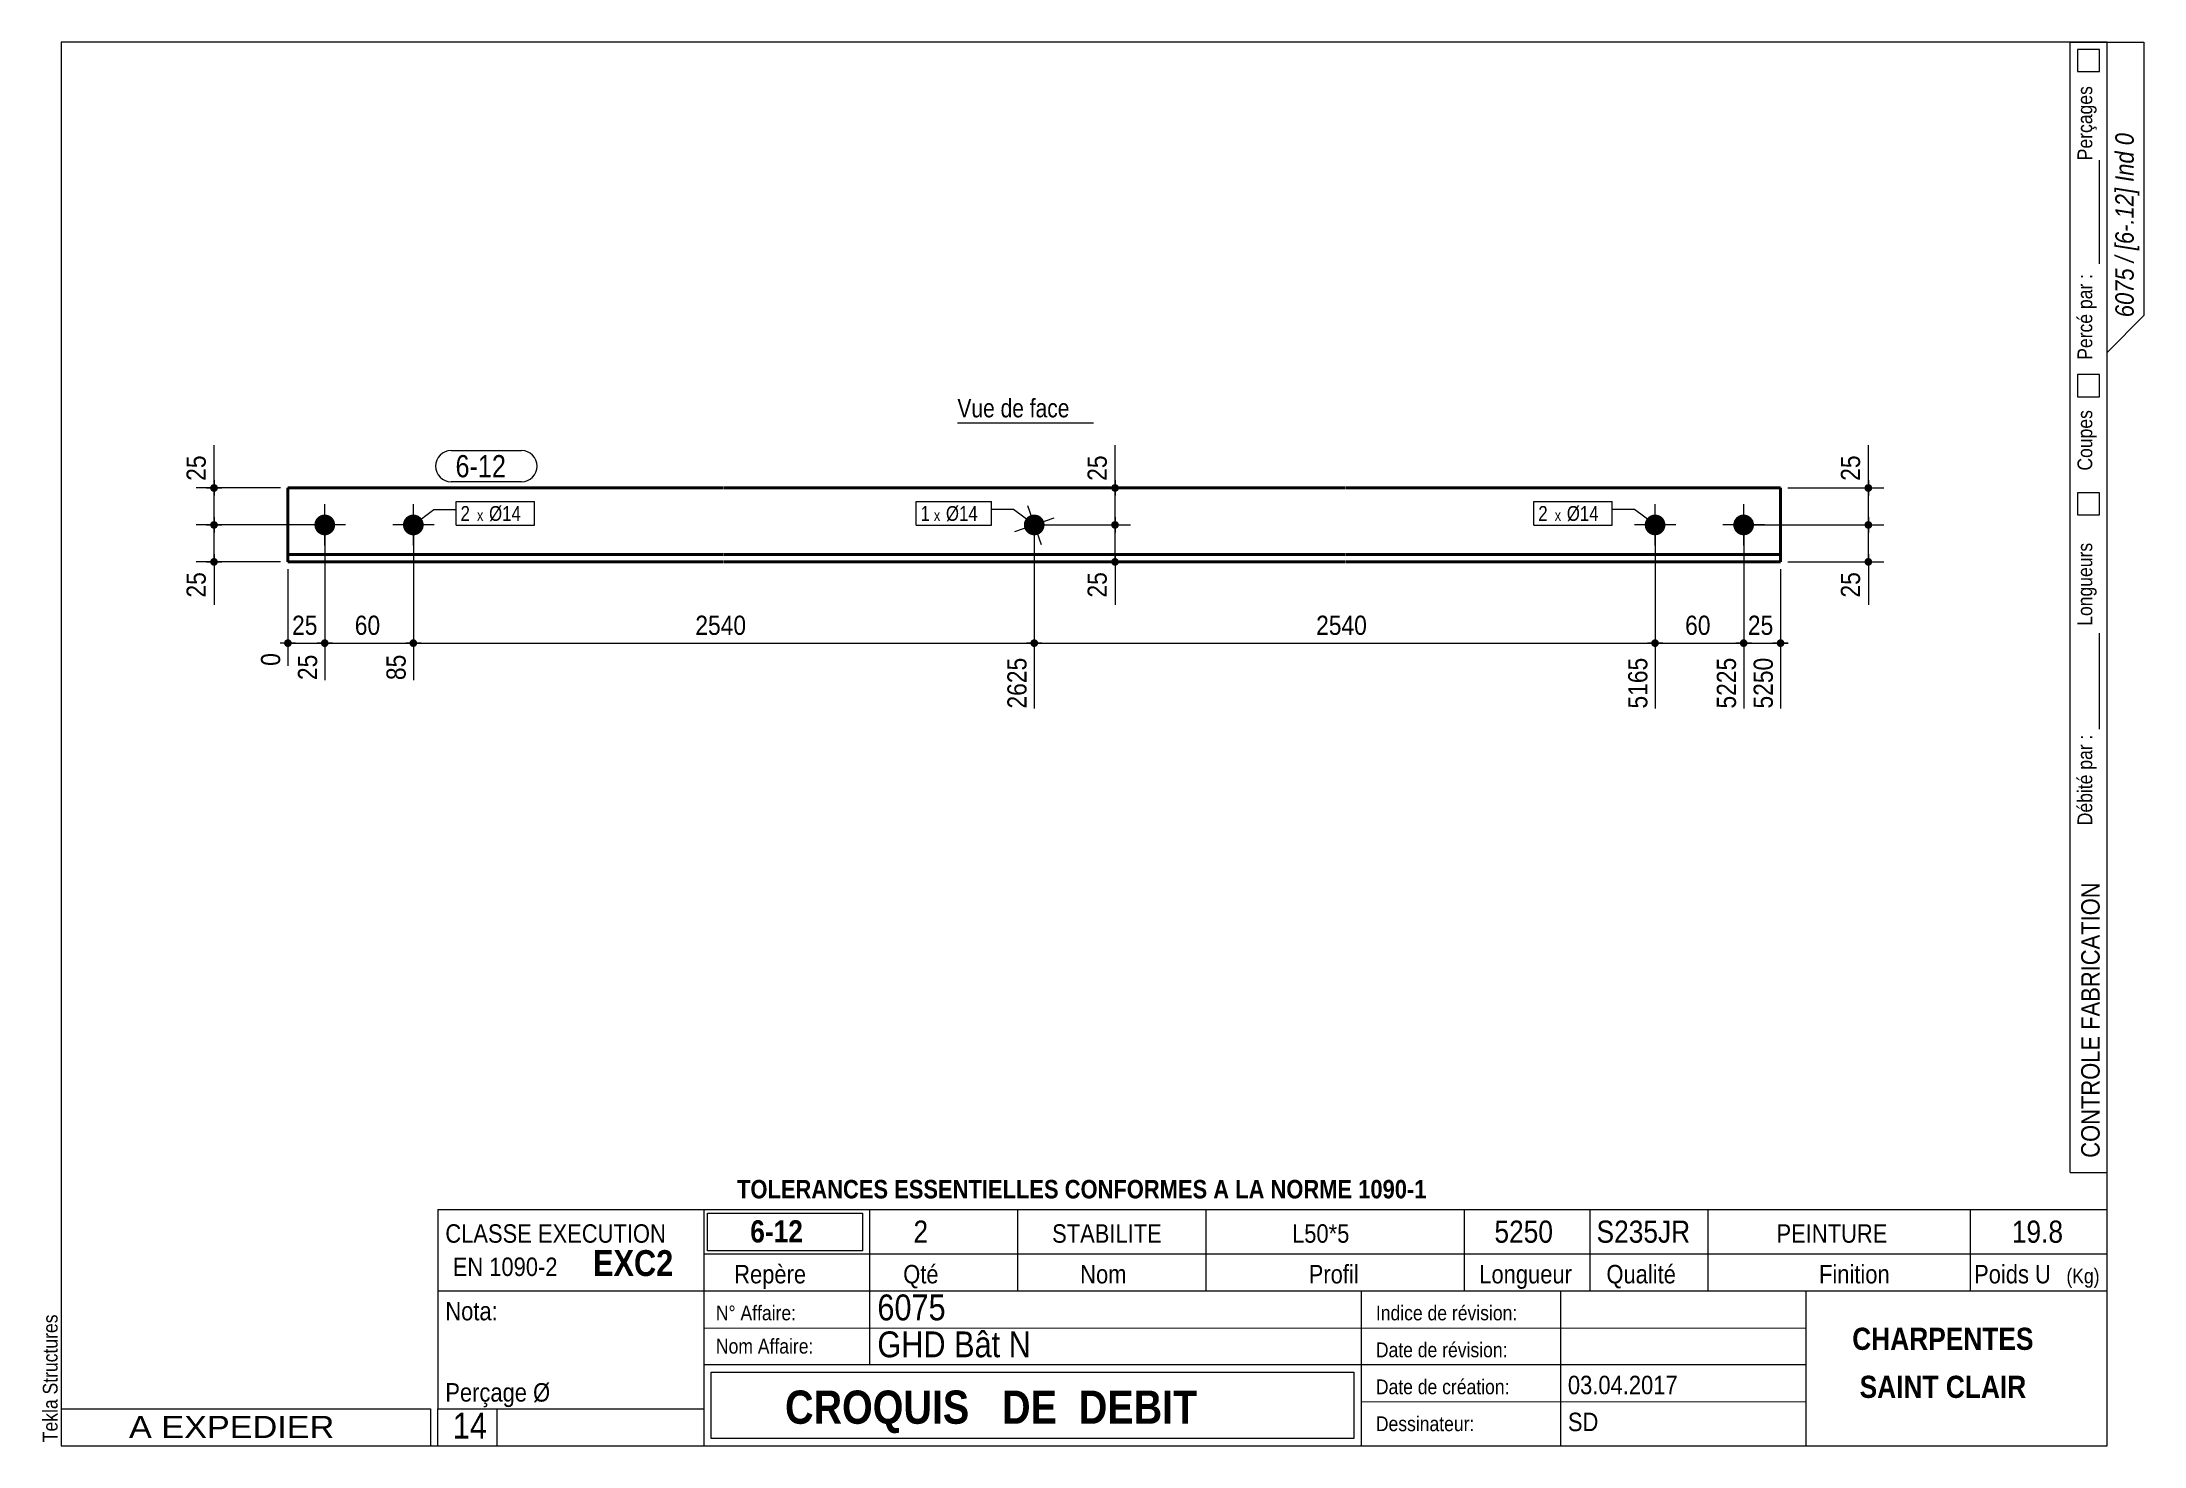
# Model space of a CAD drawing. Header units: millimetres. Extents: x 2 to 287, y 5 to 195.
import ezdxf

# ---------------------------------------------------------------- set-up
doc = ezdxf.new("R2010")
doc.units = ezdxf.units.MM
for name, color, linetype, lineweight in [('Autre type objet', 1, 'Continuous', 0), ('Boulon', 7, 'Continuous', 0), ('Cotation', 7, 'Continuous', 0), ('Désignation boulon', 3, 'Continuous', 0), ('Feuille dessin', 5, 'Continuous', 0), ('Piece', 2, 'Continuous', 0), ('Repère pièce', 3, 'Continuous', 0)]:
    doc.layers.add(name, color=color, linetype=linetype, lineweight=lineweight)
doc.styles.add('ARIAL', font='ARIAL.TTF')
doc.styles.add('ARIAL_BOLD', font='ARIALBD.TTF')
doc.styles.add('ARIAL_ITALIC', font='ARIALI.TTF')
doc.styles.add('ARIAL_NARROW', font='ARIAL.TTF')
doc.styles.add('COMIC_SANS_MS', font='COMIC.TTF')

# ---------------------------------------------------------------- blocks, each defined once
blk = doc.blocks.new('*A1')
at = {"layer": 'Boulon'}
for points in [[(40.71, 131.05), (40.75, 131.05), (40.78, 131.05), (40.81, 131.04), (40.85, 131.04), (40.88, 131.03), (40.92, 131.03), (40.95, 131.02), (40.98, 131.02), (41.02, 131.01), (41.05, 131), (41.08, 130.99), (41.12, 130.98), (41.15, 130.97), (41.18, 130.96), (41.21, 130.94), (41.24, 130.93), (41.28, 130.92), (41.31, 130.9), (41.34, 130.88), (41.37, 130.87), (41.4, 130.85), (41.43, 130.83), (41.45, 130.81), (41.48, 130.79), (41.51, 130.77), (41.54, 130.75), (41.56, 130.73), (41.59, 130.71), (41.62, 130.69), (41.64, 130.66), (41.67, 130.64), (41.69, 130.62), (41.71, 130.59), (41.74, 130.56), (41.76, 130.54), (41.78, 130.51), (41.8, 130.48), (41.82, 130.46), (41.84, 130.43), (41.86, 130.4), (41.88, 130.37), (41.89, 130.34), (41.91, 130.31), (41.93, 130.28), (41.94, 130.25), (41.96, 130.22), (41.97, 130.19), (41.98, 130.15), (41.99, 130.12), (42.01, 130.09), (42.02, 130.06), (42.03, 130.02), (42.03, 129.99), (42.04, 129.96), (42.05, 129.92), (42.06, 129.89), (42.06, 129.86), (42.07, 129.82), (42.07, 129.79), (42.07, 129.75), (42.07, 129.72), (42.08, 129.68), (42.08, 129.65), (42.08, 129.62), (42.07, 129.58), (42.07, 129.55), (42.07, 129.51), (42.07, 129.48), (42.06, 129.44), (42.06, 129.41), (42.05, 129.38), (42.04, 129.34), (42.03, 129.31), (42.03, 129.28), (42.02, 129.24), (42.01, 129.21), (41.99, 129.18), (41.98, 129.15), (41.97, 129.11), (41.96, 129.08), (41.94, 129.05), (41.93, 129.02), (41.91, 128.99), (41.89, 128.96), (41.88, 128.93), (41.86, 128.9), (41.84, 128.87), (41.82, 128.84), (41.8, 128.82), (41.78, 128.79), (41.76, 128.76), (41.74, 128.74), (41.71, 128.71), (41.69, 128.68), (41.67, 128.66), (41.64, 128.64), (41.62, 128.61), (41.59, 128.59), (41.56, 128.57), (41.54, 128.55), (41.51, 128.53), (41.48, 128.51), (41.45, 128.49), (41.43, 128.47), (41.4, 128.45), (41.37, 128.43), (41.34, 128.42), (41.31, 128.4), (41.28, 128.38), (41.24, 128.37), (41.21, 128.36), (41.18, 128.34), (41.15, 128.33), (41.12, 128.32), (41.08, 128.31), (41.05, 128.3), (41.02, 128.29), (40.98, 128.28), (40.95, 128.28), (40.92, 128.27), (40.88, 128.26), (40.85, 128.26), (40.81, 128.26), (40.78, 128.25), (40.75, 128.25), (40.71, 128.25), (40.68, 128.25), (40.64, 128.25), (40.61, 128.25), (40.57, 128.25), (40.54, 128.26), (40.51, 128.26), (40.47, 128.26), (40.44, 128.27), (40.4, 128.28), (40.37, 128.28), (40.34, 128.29), (40.3, 128.3), (40.27, 128.31), (40.24, 128.32), (40.21, 128.33), (40.17, 128.34), (40.14, 128.36), (40.11, 128.37), (40.08, 128.38), (40.05, 128.4), (40.02, 128.42), (39.99, 128.43), (39.96, 128.45), (39.93, 128.47), (39.9, 128.49), (39.87, 128.51), (39.84, 128.53), (39.82, 128.55), (39.79, 128.57), (39.76, 128.59), (39.74, 128.61), (39.71, 128.64), (39.69, 128.66), (39.66, 128.68), (39.64, 128.71), (39.62, 128.74), (39.59, 128.76), (39.57, 128.79), (39.55, 128.82), (39.53, 128.84), (39.51, 128.87), (39.49, 128.9), (39.48, 128.93), (39.46, 128.96), (39.44, 128.99), (39.43, 129.02), (39.41, 129.05), (39.4, 129.08), (39.38, 129.11), (39.37, 129.15), (39.36, 129.18), (39.35, 129.21), (39.34, 129.24), (39.33, 129.28), (39.32, 129.31), (39.31, 129.34), (39.3, 129.38), (39.3, 129.41), (39.29, 129.44), (39.29, 129.48), (39.28, 129.51), (39.28, 129.55), (39.28, 129.58), (39.28, 129.62), (39.28, 129.65), (39.28, 129.68), (39.28, 129.72), (39.28, 129.75), (39.28, 129.79), (39.29, 129.82), (39.29, 129.86), (39.3, 129.89), (39.3, 129.92), (39.31, 129.96), (39.32, 129.99), (39.33, 130.02), (39.34, 130.06), (39.35, 130.09), (39.36, 130.12), (39.37, 130.15), (39.38, 130.19), (39.4, 130.22), (39.41, 130.25), (39.43, 130.28), (39.44, 130.31), (39.46, 130.34), (39.48, 130.37), (39.49, 130.4), (39.51, 130.43), (39.53, 130.46), (39.55, 130.48), (39.57, 130.51), (39.59, 130.54), (39.62, 130.56), (39.64, 130.59), (39.66, 130.62), (39.69, 130.64), (39.71, 130.66), (39.74, 130.69), (39.76, 130.71), (39.79, 130.73), (39.82, 130.75), (39.84, 130.77), (39.87, 130.79), (39.9, 130.81), (39.93, 130.83), (39.96, 130.85), (39.99, 130.87), (40.02, 130.88), (40.05, 130.9), (40.08, 130.92), (40.11, 130.93), (40.14, 130.94), (40.17, 130.96), (40.21, 130.97), (40.24, 130.98), (40.27, 130.99), (40.3, 131), (40.34, 131.01), (40.37, 131.02), (40.4, 131.02), (40.44, 131.03), (40.47, 131.03), (40.51, 131.04), (40.54, 131.04), (40.57, 131.05), (40.61, 131.05), (40.64, 131.05), (40.68, 131.05)], [(52.7, 131.05), (52.74, 131.05), (52.77, 131.05), (52.81, 131.04), (52.84, 131.04), (52.87, 131.03), (52.91, 131.03), (52.94, 131.02), (52.98, 131.02), (53.01, 131.01), (53.04, 131), (53.07, 130.99), (53.11, 130.98), (53.14, 130.97), (53.17, 130.96), (53.2, 130.94), (53.24, 130.93), (53.27, 130.92), (53.3, 130.9), (53.33, 130.88), (53.36, 130.87), (53.39, 130.85), (53.42, 130.83), (53.45, 130.81), (53.47, 130.79), (53.5, 130.77), (53.53, 130.75), (53.56, 130.73), (53.58, 130.71), (53.61, 130.69), (53.63, 130.66), (53.66, 130.64), (53.68, 130.62), (53.71, 130.59), (53.73, 130.56), (53.75, 130.54), (53.77, 130.51), (53.79, 130.48), (53.81, 130.46), (53.83, 130.43), (53.85, 130.4), (53.87, 130.37), (53.89, 130.34), (53.9, 130.31), (53.92, 130.28), (53.93, 130.25), (53.95, 130.22), (53.96, 130.19), (53.97, 130.15), (53.99, 130.12), (54, 130.09), (54.01, 130.06), (54.02, 130.02), (54.03, 129.99), (54.03, 129.96), (54.04, 129.92), (54.05, 129.89), (54.05, 129.86), (54.06, 129.82), (54.06, 129.79), (54.06, 129.75), (54.07, 129.72), (54.07, 129.68), (54.07, 129.65), (54.07, 129.62), (54.07, 129.58), (54.06, 129.55), (54.06, 129.51), (54.06, 129.48), (54.05, 129.44), (54.05, 129.41), (54.04, 129.38), (54.03, 129.34), (54.03, 129.31), (54.02, 129.28), (54.01, 129.24), (54, 129.21), (53.99, 129.18), (53.97, 129.15), (53.96, 129.11), (53.95, 129.08), (53.93, 129.05), (53.92, 129.02), (53.9, 128.99), (53.89, 128.96), (53.87, 128.93), (53.85, 128.9), (53.83, 128.87), (53.81, 128.84), (53.79, 128.82), (53.77, 128.79), (53.75, 128.76), (53.73, 128.74), (53.71, 128.71), (53.68, 128.68), (53.66, 128.66), (53.63, 128.64), (53.61, 128.61), (53.58, 128.59), (53.56, 128.57), (53.53, 128.55), (53.5, 128.53), (53.47, 128.51), (53.45, 128.49), (53.42, 128.47), (53.39, 128.45), (53.36, 128.43), (53.33, 128.42), (53.3, 128.4), (53.27, 128.38), (53.24, 128.37), (53.2, 128.36), (53.17, 128.34), (53.14, 128.33), (53.11, 128.32), (53.07, 128.31), (53.04, 128.3), (53.01, 128.29), (52.98, 128.28), (52.94, 128.28), (52.91, 128.27), (52.87, 128.26), (52.84, 128.26), (52.81, 128.26), (52.77, 128.25), (52.74, 128.25), (52.7, 128.25), (52.67, 128.25), (52.63, 128.25), (52.6, 128.25), (52.57, 128.25), (52.53, 128.26), (52.5, 128.26), (52.46, 128.26), (52.43, 128.27), (52.4, 128.28), (52.36, 128.28), (52.33, 128.29), (52.3, 128.3), (52.26, 128.31), (52.23, 128.32), (52.2, 128.33), (52.16, 128.34), (52.13, 128.36), (52.1, 128.37), (52.07, 128.38), (52.04, 128.4), (52.01, 128.42), (51.98, 128.43), (51.95, 128.45), (51.92, 128.47), (51.89, 128.49), (51.86, 128.51), (51.83, 128.53), (51.81, 128.55), (51.78, 128.57), (51.75, 128.59), (51.73, 128.61), (51.7, 128.64), (51.68, 128.66), (51.65, 128.68), (51.63, 128.71), (51.61, 128.74), (51.59, 128.76), (51.56, 128.79), (51.54, 128.82), (51.52, 128.84), (51.5, 128.87), (51.49, 128.9), (51.47, 128.93), (51.45, 128.96), (51.43, 128.99), (51.42, 129.02), (51.4, 129.05), (51.39, 129.08), (51.38, 129.11), (51.36, 129.15), (51.35, 129.18), (51.34, 129.21), (51.33, 129.24), (51.32, 129.28), (51.31, 129.31), (51.3, 129.34), (51.3, 129.38), (51.29, 129.41), (51.28, 129.44), (51.28, 129.48), (51.28, 129.51), (51.27, 129.55), (51.27, 129.58), (51.27, 129.62), (51.27, 129.65), (51.27, 129.68), (51.27, 129.72), (51.27, 129.75), (51.28, 129.79), (51.28, 129.82), (51.28, 129.86), (51.29, 129.89), (51.3, 129.92), (51.3, 129.96), (51.31, 129.99), (51.32, 130.02), (51.33, 130.06), (51.34, 130.09), (51.35, 130.12), (51.36, 130.15), (51.38, 130.19), (51.39, 130.22), (51.4, 130.25), (51.42, 130.28), (51.43, 130.31), (51.45, 130.34), (51.47, 130.37), (51.49, 130.4), (51.5, 130.43), (51.52, 130.46), (51.54, 130.48), (51.56, 130.51), (51.59, 130.54), (51.61, 130.56), (51.63, 130.59), (51.65, 130.62), (51.68, 130.64), (51.7, 130.66), (51.73, 130.69), (51.75, 130.71), (51.78, 130.73), (51.81, 130.75), (51.83, 130.77), (51.86, 130.79), (51.89, 130.81), (51.92, 130.83), (51.95, 130.85), (51.98, 130.87), (52.01, 130.88), (52.04, 130.9), (52.07, 130.92), (52.1, 130.93), (52.13, 130.94), (52.16, 130.96), (52.2, 130.97), (52.23, 130.98), (52.26, 130.99), (52.3, 131), (52.33, 131.01), (52.36, 131.02), (52.4, 131.02), (52.43, 131.03), (52.46, 131.03), (52.5, 131.04), (52.53, 131.04), (52.57, 131.05), (52.6, 131.05), (52.63, 131.05), (52.67, 131.05)]]:
    blk.add_hatch(color=256, dxfattribs=at).paths.add_polyline_path(points, flags=17)
at = {"layer": 'Boulon', "linetype": 'Continuous', "lineweight": 0}
for p, q in [((40.68, 126.85), (40.68, 132.45)), ((52.67, 126.85), (52.67, 132.45)), ((43.48, 129.65), (37.88, 129.65)), ((55.47, 129.65), (49.87, 129.65))]:
    blk.add_line(p, q, dxfattribs=at)
blk = doc.blocks.new('*A2')
at = {"layer": 'Boulon'}
for points in [[(220.84, 131.05), (220.87, 131.05), (220.91, 131.05), (220.94, 131.04), (220.98, 131.04), (221.01, 131.03), (221.04, 131.03), (221.08, 131.02), (221.11, 131.02), (221.14, 131.01), (221.18, 131), (221.21, 130.99), (221.24, 130.98), (221.28, 130.97), (221.31, 130.96), (221.34, 130.94), (221.37, 130.93), (221.4, 130.92), (221.43, 130.9), (221.46, 130.88), (221.49, 130.87), (221.52, 130.85), (221.55, 130.83), (221.58, 130.81), (221.61, 130.79), (221.64, 130.77), (221.67, 130.75), (221.69, 130.73), (221.72, 130.71), (221.74, 130.69), (221.77, 130.66), (221.79, 130.64), (221.82, 130.62), (221.84, 130.59), (221.86, 130.56), (221.89, 130.54), (221.91, 130.51), (221.93, 130.48), (221.95, 130.46), (221.97, 130.43), (221.99, 130.4), (222.01, 130.37), (222.02, 130.34), (222.04, 130.31), (222.06, 130.28), (222.07, 130.25), (222.08, 130.22), (222.1, 130.19), (222.11, 130.15), (222.12, 130.12), (222.13, 130.09), (222.14, 130.06), (222.15, 130.02), (222.16, 129.99), (222.17, 129.96), (222.18, 129.92), (222.18, 129.89), (222.19, 129.86), (222.19, 129.82), (222.2, 129.79), (222.2, 129.75), (222.2, 129.72), (222.2, 129.68), (222.2, 129.65), (222.2, 129.62), (222.2, 129.58), (222.2, 129.55), (222.2, 129.51), (222.19, 129.48), (222.19, 129.44), (222.18, 129.41), (222.18, 129.38), (222.17, 129.34), (222.16, 129.31), (222.15, 129.28), (222.14, 129.24), (222.13, 129.21), (222.12, 129.18), (222.11, 129.15), (222.1, 129.11), (222.08, 129.08), (222.07, 129.05), (222.06, 129.02), (222.04, 128.99), (222.02, 128.96), (222.01, 128.93), (221.99, 128.9), (221.97, 128.87), (221.95, 128.84), (221.93, 128.82), (221.91, 128.79), (221.89, 128.76), (221.86, 128.74), (221.84, 128.71), (221.82, 128.68), (221.79, 128.66), (221.77, 128.64), (221.74, 128.61), (221.72, 128.59), (221.69, 128.57), (221.67, 128.55), (221.64, 128.53), (221.61, 128.51), (221.58, 128.49), (221.55, 128.47), (221.52, 128.45), (221.49, 128.43), (221.46, 128.42), (221.43, 128.4), (221.4, 128.38), (221.37, 128.37), (221.34, 128.36), (221.31, 128.34), (221.28, 128.33), (221.24, 128.32), (221.21, 128.31), (221.18, 128.3), (221.14, 128.29), (221.11, 128.28), (221.08, 128.28), (221.04, 128.27), (221.01, 128.27), (220.98, 128.26), (220.94, 128.26), (220.91, 128.25), (220.87, 128.25), (220.84, 128.25), (220.8, 128.25), (220.77, 128.25), (220.74, 128.25), (220.7, 128.25), (220.67, 128.26), (220.63, 128.26), (220.6, 128.27), (220.57, 128.27), (220.53, 128.28), (220.5, 128.28), (220.46, 128.29), (220.43, 128.3), (220.4, 128.31), (220.37, 128.32), (220.33, 128.33), (220.3, 128.34), (220.27, 128.36), (220.24, 128.37), (220.21, 128.38), (220.18, 128.4), (220.14, 128.42), (220.11, 128.43), (220.08, 128.45), (220.06, 128.47), (220.03, 128.49), (220, 128.51), (219.97, 128.53), (219.94, 128.55), (219.92, 128.57), (219.89, 128.59), (219.86, 128.61), (219.84, 128.64), (219.81, 128.66), (219.79, 128.68), (219.77, 128.71), (219.74, 128.74), (219.72, 128.76), (219.7, 128.79), (219.68, 128.82), (219.66, 128.84), (219.64, 128.87), (219.62, 128.9), (219.6, 128.93), (219.59, 128.96), (219.57, 128.99), (219.55, 129.02), (219.54, 129.05), (219.52, 129.08), (219.51, 129.11), (219.5, 129.15), (219.49, 129.18), (219.48, 129.21), (219.46, 129.24), (219.46, 129.28), (219.45, 129.31), (219.44, 129.34), (219.43, 129.38), (219.43, 129.41), (219.42, 129.44), (219.42, 129.48), (219.41, 129.51), (219.41, 129.55), (219.41, 129.58), (219.41, 129.62), (219.4, 129.65), (219.41, 129.68), (219.41, 129.72), (219.41, 129.75), (219.41, 129.79), (219.42, 129.82), (219.42, 129.86), (219.43, 129.89), (219.43, 129.92), (219.44, 129.96), (219.45, 129.99), (219.46, 130.02), (219.46, 130.06), (219.48, 130.09), (219.49, 130.12), (219.5, 130.15), (219.51, 130.19), (219.52, 130.22), (219.54, 130.25), (219.55, 130.28), (219.57, 130.31), (219.59, 130.34), (219.6, 130.37), (219.62, 130.4), (219.64, 130.43), (219.66, 130.46), (219.68, 130.48), (219.7, 130.51), (219.72, 130.54), (219.74, 130.56), (219.77, 130.59), (219.79, 130.62), (219.81, 130.64), (219.84, 130.66), (219.86, 130.69), (219.89, 130.71), (219.92, 130.73), (219.94, 130.75), (219.97, 130.77), (220, 130.79), (220.03, 130.81), (220.06, 130.83), (220.08, 130.85), (220.11, 130.87), (220.14, 130.88), (220.18, 130.9), (220.21, 130.92), (220.24, 130.93), (220.27, 130.94), (220.3, 130.96), (220.33, 130.97), (220.37, 130.98), (220.4, 130.99), (220.43, 131), (220.46, 131.01), (220.5, 131.02), (220.53, 131.02), (220.57, 131.03), (220.6, 131.03), (220.63, 131.04), (220.67, 131.04), (220.7, 131.05), (220.74, 131.05), (220.77, 131.05), (220.8, 131.05)], [(232.83, 131.05), (232.87, 131.05), (232.9, 131.05), (232.93, 131.04), (232.97, 131.04), (233, 131.03), (233.04, 131.03), (233.07, 131.02), (233.1, 131.02), (233.14, 131.01), (233.17, 131), (233.2, 130.99), (233.24, 130.98), (233.27, 130.97), (233.3, 130.96), (233.33, 130.94), (233.36, 130.93), (233.39, 130.92), (233.43, 130.9), (233.46, 130.88), (233.49, 130.87), (233.52, 130.85), (233.55, 130.83), (233.57, 130.81), (233.6, 130.79), (233.63, 130.77), (233.66, 130.75), (233.68, 130.73), (233.71, 130.71), (233.74, 130.69), (233.76, 130.66), (233.79, 130.64), (233.81, 130.62), (233.83, 130.59), (233.86, 130.56), (233.88, 130.54), (233.9, 130.51), (233.92, 130.48), (233.94, 130.46), (233.96, 130.43), (233.98, 130.4), (234, 130.37), (234.01, 130.34), (234.03, 130.31), (234.05, 130.28), (234.06, 130.25), (234.08, 130.22), (234.09, 130.19), (234.1, 130.15), (234.11, 130.12), (234.13, 130.09), (234.14, 130.06), (234.15, 130.02), (234.15, 129.99), (234.16, 129.96), (234.17, 129.92), (234.18, 129.89), (234.18, 129.86), (234.19, 129.82), (234.19, 129.79), (234.19, 129.75), (234.19, 129.72), (234.2, 129.68), (234.2, 129.65), (234.2, 129.62), (234.19, 129.58), (234.19, 129.55), (234.19, 129.51), (234.19, 129.48), (234.18, 129.44), (234.18, 129.41), (234.17, 129.38), (234.16, 129.34), (234.15, 129.31), (234.15, 129.28), (234.14, 129.24), (234.13, 129.21), (234.11, 129.18), (234.1, 129.15), (234.09, 129.11), (234.08, 129.08), (234.06, 129.05), (234.05, 129.02), (234.03, 128.99), (234.01, 128.96), (234, 128.93), (233.98, 128.9), (233.96, 128.87), (233.94, 128.84), (233.92, 128.82), (233.9, 128.79), (233.88, 128.76), (233.86, 128.74), (233.83, 128.71), (233.81, 128.68), (233.79, 128.66), (233.76, 128.64), (233.74, 128.61), (233.71, 128.59), (233.68, 128.57), (233.66, 128.55), (233.63, 128.53), (233.6, 128.51), (233.57, 128.49), (233.55, 128.47), (233.52, 128.45), (233.49, 128.43), (233.46, 128.42), (233.43, 128.4), (233.39, 128.38), (233.36, 128.37), (233.33, 128.36), (233.3, 128.34), (233.27, 128.33), (233.24, 128.32), (233.2, 128.31), (233.17, 128.3), (233.14, 128.29), (233.1, 128.28), (233.07, 128.28), (233.04, 128.27), (233, 128.27), (232.97, 128.26), (232.93, 128.26), (232.9, 128.25), (232.87, 128.25), (232.83, 128.25), (232.8, 128.25), (232.76, 128.25), (232.73, 128.25), (232.69, 128.25), (232.66, 128.26), (232.63, 128.26), (232.59, 128.27), (232.56, 128.27), (232.52, 128.28), (232.49, 128.28), (232.46, 128.29), (232.42, 128.3), (232.39, 128.31), (232.36, 128.32), (232.32, 128.33), (232.29, 128.34), (232.26, 128.36), (232.23, 128.37), (232.2, 128.38), (232.17, 128.4), (232.14, 128.42), (232.11, 128.43), (232.08, 128.45), (232.05, 128.47), (232.02, 128.49), (231.99, 128.51), (231.96, 128.53), (231.94, 128.55), (231.91, 128.57), (231.88, 128.59), (231.86, 128.61), (231.83, 128.64), (231.81, 128.66), (231.78, 128.68), (231.76, 128.71), (231.74, 128.74), (231.71, 128.76), (231.69, 128.79), (231.67, 128.82), (231.65, 128.84), (231.63, 128.87), (231.61, 128.9), (231.6, 128.93), (231.58, 128.96), (231.56, 128.99), (231.55, 129.02), (231.53, 129.05), (231.52, 129.08), (231.5, 129.11), (231.49, 129.15), (231.48, 129.18), (231.47, 129.21), (231.46, 129.24), (231.45, 129.28), (231.44, 129.31), (231.43, 129.34), (231.42, 129.38), (231.42, 129.41), (231.41, 129.44), (231.41, 129.48), (231.4, 129.51), (231.4, 129.55), (231.4, 129.58), (231.4, 129.62), (231.4, 129.65), (231.4, 129.68), (231.4, 129.72), (231.4, 129.75), (231.4, 129.79), (231.41, 129.82), (231.41, 129.86), (231.42, 129.89), (231.42, 129.92), (231.43, 129.96), (231.44, 129.99), (231.45, 130.02), (231.46, 130.06), (231.47, 130.09), (231.48, 130.12), (231.49, 130.15), (231.5, 130.19), (231.52, 130.22), (231.53, 130.25), (231.55, 130.28), (231.56, 130.31), (231.58, 130.34), (231.6, 130.37), (231.61, 130.4), (231.63, 130.43), (231.65, 130.46), (231.67, 130.48), (231.69, 130.51), (231.71, 130.54), (231.74, 130.56), (231.76, 130.59), (231.78, 130.62), (231.81, 130.64), (231.83, 130.66), (231.86, 130.69), (231.88, 130.71), (231.91, 130.73), (231.94, 130.75), (231.96, 130.77), (231.99, 130.79), (232.02, 130.81), (232.05, 130.83), (232.08, 130.85), (232.11, 130.87), (232.14, 130.88), (232.17, 130.9), (232.2, 130.92), (232.23, 130.93), (232.26, 130.94), (232.29, 130.96), (232.32, 130.97), (232.36, 130.98), (232.39, 130.99), (232.42, 131), (232.46, 131.01), (232.49, 131.02), (232.52, 131.02), (232.56, 131.03), (232.59, 131.03), (232.63, 131.04), (232.66, 131.04), (232.69, 131.05), (232.73, 131.05), (232.76, 131.05), (232.8, 131.05)]]:
    blk.add_hatch(color=256, dxfattribs=at).paths.add_polyline_path(points, flags=17)
at = {"layer": 'Boulon', "linetype": 'Continuous', "lineweight": 0}
for p, q in [((220.8, 126.85), (220.8, 132.45)), ((232.8, 126.85), (232.8, 132.45)), ((223.6, 129.65), (218, 129.65)), ((235.6, 129.65), (230, 129.65))]:
    blk.add_line(p, q, dxfattribs=at)
blk = doc.blocks.new('*A3')
at = {"layer": 'Boulon'}
blk.add_hatch(color=256, dxfattribs=at).paths.add_polyline_path([(135.4, 129.22), (135.39, 129.25), (135.38, 129.29), (135.38, 129.32), (135.37, 129.35), (135.36, 129.39), (135.36, 129.42), (135.35, 129.45), (135.35, 129.49), (135.34, 129.52), (135.34, 129.56), (135.34, 129.59), (135.34, 129.63), (135.34, 129.66), (135.34, 129.69), (135.34, 129.73), (135.34, 129.76), (135.34, 129.8), (135.35, 129.83), (135.35, 129.87), (135.36, 129.9), (135.37, 129.93), (135.37, 129.97), (135.38, 130), (135.39, 130.03), (135.4, 130.07), (135.41, 130.1), (135.42, 130.13), (135.43, 130.16), (135.45, 130.2), (135.46, 130.23), (135.48, 130.26), (135.49, 130.29), (135.51, 130.32), (135.52, 130.35), (135.54, 130.38), (135.56, 130.41), (135.58, 130.44), (135.6, 130.46), (135.62, 130.49), (135.64, 130.52), (135.66, 130.55), (135.68, 130.57), (135.71, 130.6), (135.73, 130.62), (135.75, 130.65), (135.78, 130.67), (135.8, 130.69), (135.83, 130.72), (135.86, 130.74), (135.88, 130.76), (135.91, 130.78), (135.94, 130.8), (135.97, 130.82), (136, 130.84), (136.03, 130.86), (136.06, 130.87), (136.09, 130.89), (136.12, 130.91), (136.15, 130.92), (136.18, 130.93), (136.21, 130.95), (136.24, 130.96), (136.27, 130.97), (136.31, 130.98), (136.34, 130.99), (136.37, 131), (136.41, 131.01), (136.44, 131.02), (136.47, 131.03), (136.51, 131.03), (136.54, 131.04), (136.58, 131.04), (136.61, 131.04), (136.64, 131.05), (136.68, 131.05), (136.71, 131.05), (136.75, 131.05), (136.78, 131.05), (136.82, 131.05), (136.85, 131.05), (136.88, 131.04), (136.92, 131.04), (136.95, 131.03), (136.99, 131.03), (137.02, 131.02), (137.05, 131.01), (137.09, 131.01), (137.12, 131), (137.15, 130.99), (137.19, 130.98), (137.22, 130.96), (137.25, 130.95), (137.28, 130.94), (137.31, 130.93), (137.34, 130.91), (137.38, 130.9), (137.41, 130.88), (137.44, 130.86), (137.46, 130.85), (137.49, 130.83), (137.52, 130.81), (137.55, 130.79), (137.58, 130.77), (137.61, 130.75), (137.63, 130.73), (137.66, 130.7), (137.68, 130.68), (137.71, 130.66), (137.73, 130.63), (137.76, 130.61), (137.78, 130.58), (137.8, 130.56), (137.83, 130.53), (137.85, 130.5), (137.87, 130.48), (137.89, 130.45), (137.91, 130.42), (137.92, 130.39), (137.94, 130.36), (137.96, 130.33), (137.98, 130.3), (137.99, 130.27), (138.01, 130.24), (138.02, 130.21), (138.03, 130.18), (138.05, 130.14), (138.06, 130.11), (138.07, 130.08), (138.08, 130.05), (138.09, 130.01), (138.1, 129.98), (138.1, 129.95), (138.11, 129.91), (138.12, 129.88), (138.12, 129.85), (138.13, 129.81), (138.13, 129.78), (138.13, 129.74), (138.14, 129.71), (138.14, 129.67), (138.14, 129.64), (138.14, 129.61), (138.13, 129.57), (138.13, 129.54), (138.13, 129.5), (138.12, 129.47), (138.12, 129.43), (138.11, 129.4), (138.11, 129.37), (138.1, 129.33), (138.09, 129.3), (138.08, 129.27), (138.07, 129.23), (138.06, 129.2), (138.05, 129.17), (138.04, 129.14), (138.03, 129.1), (138.01, 129.07), (138, 129.04), (137.98, 129.01), (137.97, 128.98), (137.95, 128.95), (137.93, 128.92), (137.91, 128.89), (137.89, 128.86), (137.88, 128.84), (137.85, 128.81), (137.83, 128.78), (137.81, 128.75), (137.79, 128.73), (137.77, 128.7), (137.74, 128.68), (137.72, 128.65), (137.69, 128.63), (137.67, 128.61), (137.64, 128.58), (137.62, 128.56), (137.59, 128.54), (137.56, 128.52), (137.53, 128.5), (137.51, 128.48), (137.48, 128.46), (137.45, 128.44), (137.42, 128.43), (137.39, 128.41), (137.36, 128.39), (137.33, 128.38), (137.29, 128.37), (137.26, 128.35), (137.23, 128.34), (137.2, 128.33), (137.17, 128.32), (137.13, 128.31), (137.1, 128.3), (137.07, 128.29), (137.03, 128.28), (137, 128.27), (136.97, 128.27), (136.93, 128.26), (136.9, 128.26), (136.86, 128.26), (136.83, 128.25), (136.8, 128.25), (136.76, 128.25), (136.73, 128.25), (136.69, 128.25), (136.66, 128.25), (136.62, 128.25), (136.59, 128.26), (136.56, 128.26), (136.52, 128.27), (136.49, 128.27), (136.45, 128.28), (136.42, 128.29), (136.39, 128.29), (136.35, 128.3), (136.32, 128.31), (136.29, 128.32), (136.26, 128.34), (136.22, 128.35), (136.19, 128.36), (136.16, 128.37), (136.13, 128.39), (136.1, 128.4), (136.07, 128.42), (136.04, 128.44), (136.01, 128.45), (135.98, 128.47), (135.95, 128.49), (135.92, 128.51), (135.89, 128.53), (135.87, 128.55), (135.84, 128.57), (135.81, 128.6), (135.79, 128.62), (135.76, 128.64), (135.74, 128.67), (135.72, 128.69), (135.69, 128.72), (135.67, 128.74), (135.65, 128.77), (135.63, 128.8), (135.61, 128.82), (135.59, 128.85), (135.57, 128.88), (135.55, 128.91), (135.53, 128.94), (135.51, 128.97), (135.5, 129), (135.48, 129.03), (135.47, 129.06), (135.45, 129.09), (135.44, 129.12), (135.43, 129.16), (135.41, 129.19)], flags=17)
at = {"layer": 'Boulon', "linetype": 'Continuous', "lineweight": 0}
for p, q in [((135.81, 132.29), (137.66, 127.01)), ((139.38, 130.58), (134.09, 128.72))]:
    blk.add_line(p, q, dxfattribs=at)
blk = doc.blocks.new('*A4')
at = {"layer": 'Piece', "color": 2, "linetype": 'Continuous', "lineweight": 40}
for p, q in [((35.68, 134.65), (94.567136, 134.65)), ((35.68, 134.65), (35.68, 125.65)), ((94.667136, 134.65), (178.805945, 134.65)), ((178.905945, 134.65), (237.792994, 134.65)), ((237.792994, 134.65), (237.792994, 125.65)), ((35.68, 125.65), (35.68, 124.65)), ((35.68, 125.65), (94.567136, 125.65)), ((94.667136, 125.65), (178.805945, 125.65)), ((178.905945, 125.65), (237.792994, 125.65)), ((237.792994, 125.65), (237.792994, 124.65)), ((35.68, 124.65), (94.567136, 124.65)), ((94.667136, 124.65), (178.805945, 124.65)), ((178.905945, 124.65), (237.792994, 124.65))]:
    blk.add_line(p, q, dxfattribs=at)
blk = doc.blocks.new('*A5')
at = {"layer": 'Feuille dessin', "linetype": 'Continuous', "lineweight": 0}
for p, q in [((282, 195), (5, 195)), ((5, 195), (5, 5)), ((282, 5), (282, 195)), ((5, 5), (282, 5))]:
    blk.add_line(p, q, dxfattribs=at)
at = {"layer": 'Feuille dessin', "style": 'ARIAL', "width": 0.85}
blk.add_text('Tekla Structures', height=2, rotation=90, dxfattribs=at).set_placement((4.5, 5.5))
blk = doc.blocks.new('*A6')
at = {"layer": 'Autre type objet', "linetype": 'Continuous', "lineweight": 0}
for p, q in [((277, 42), (277, 195)), ((277, 195), (287, 195)), ((278, 194), (278, 191)), ((281, 194), (278, 194)), ((281, 191), (281, 194)), ((282, 42), (282, 195)), ((287, 195), (287, 158)), ((278, 191), (281, 191)), ((281, 165), (281, 179)), ((287, 158), (282, 153)), ((278, 150), (278, 147)), ((281, 150), (278, 150)), ((281, 147), (281, 150)), ((278, 147), (281, 147)), ((278, 134), (278, 131)), ((281, 134), (278, 134)), ((281, 131), (281, 134)), ((278, 131), (281, 131)), ((281, 102), (281, 115)), ((277, 42), (282, 42))]:
    blk.add_line(p, q, dxfattribs=at)
at = {"layer": 'Autre type objet', "width": 0.85}
for s, height, style, p in [('Perçages', 2, 'ARIAL', (280, 179)), ('6075 / [6-.12] Ind 0', 2.5, 'ARIAL_ITALIC', (285.619109, 157.760245)), ('Percé par :', 2, 'ARIAL', (280, 152)), ('Coupes', 2, 'ARIAL', (280, 137)), ('Longueurs', 2, 'ARIAL', (280, 116)), ('Débité par :', 2, 'ARIAL', (280, 89)), ('CONTROLE FABRICATION', 2.5, 'ARIAL', (281, 44))]:
    blk.add_text(s, height=height, rotation=90, dxfattribs=dict(at, style=style)).set_placement(p)
blk = doc.blocks.new('*A7')
at = {"layer": 'Autre type objet', "linetype": 'Continuous', "lineweight": 0}
for p, q in [((56, 37), (92, 37)), ((56, 37), (56, 10)), ((92, 37), (92, 10)), ((56, 26), (92, 26)), ((56, 10), (92, 10)), ((56, 5), (56, 10)), ((64, 5), (64, 10)), ((56, 5), (64, 5))]:
    blk.add_line(p, q, dxfattribs=at)
at = {"layer": 'Autre type objet', "width": 0.85}
for s, height, style, p in [('CLASSE EXECUTION', 2.5, 'ARIAL', (57, 32.5)), ('EXC2', 3.5, 'ARIAL_BOLD', (77, 28)), ('EN 1090-2', 2.5, 'ARIAL', (58, 28)), ('Nota:', 2.5, 'ARIAL', (57, 22)), ('Perçage Ø', 2.5, 'ARIAL', (57, 11)), ('14', 3.5, 'ARIAL_NARROW', (58.014234, 6))]:
    blk.add_text(s, height=height, dxfattribs=dict(at, style=style)).set_placement(p)
blk = doc.blocks.new('*A8')
at = {"layer": 'Autre type objet', "linetype": 'Continuous', "lineweight": 0}
for p, q in [((92, 37), (282, 37)), ((92, 37), (92, 31)), ((114.5, 31), (114.5, 37)), ((134.5, 31), (134.5, 37)), ((160, 31), (160, 37)), ((195, 31), (195, 37)), ((212, 31), (212, 37)), ((228, 31), (228, 37)), ((263.5, 31), (263.5, 37)), ((282, 31), (282, 37)), ((92.51953, 36.5), (113.5, 36.5)), ((92.51953, 31.394341), (92.51953, 36.5)), ((113.5, 36.5), (113.5, 31.394341)), ((113.5, 31.394341), (92.51953, 31.394341)), ((92, 31), (282, 31)), ((92, 31), (92, 5)), ((114.5, 16), (114.5, 31)), ((134.5, 26), (134.5, 31)), ((160, 26), (160, 31)), ((195, 26), (195, 31)), ((212, 26), (212, 31)), ((228, 26), (228, 31)), ((263.5, 26), (263.5, 31)), ((282, 5), (282, 31)), ((92, 26), (282, 26)), ((181, 26), (181, 5)), ((208, 26), (208, 5)), ((241.262466, 5), (241.262466, 26)), ((92, 21), (241.327069, 20.935451)), ((92, 16), (181, 16)), ((93, 15), (180, 15)), ((93, 6), (93, 15)), ((180, 15), (180, 6)), ((181, 16), (241.297815, 16.021151)), ((181, 11), (241.217807, 10.969512)), ((180, 6), (93, 6)), ((92, 5), (282, 5))]:
    blk.add_line(p, q, dxfattribs=at)
at = {"layer": 'Autre type objet', "width": 0.85}
for s, height, style, p in [('TOLERANCES ESSENTIELLES CONFORMES A LA NORME 1090-1', 2.5, 'ARIAL_BOLD', (96.5, 38.5)), ('6-12', 3, 'ARIAL_BOLD', (98.285724, 32.540141)), ('2', 3, 'ARIAL', (120.389893, 32.5)), ('STABILITE', 2.5, 'ARIAL', (139.159546, 32.5)), ('L50*5', 2.5, 'ARIAL', (171.650024, 32.5)), ('5250', 3, 'ARIAL', (199.053223, 32.5)), ('S235JR', 3, 'ARIAL', (212.880127, 32.5)), ('PEINTURE', 2.5, 'ARIAL', (237.24646, 32.5)), ('19.8', 3, 'ARIAL', (269.109863, 32.5)), ('Repère', 2.5, 'ARIAL', (96.112978, 27)), ('Qté', 2.5, 'ARIAL', (119, 27)), ('Nom', 2.5, 'ARIAL', (142.961426, 27)), ('Profil', 2.5, 'ARIAL', (173.903564, 27)), ('Longueur', 2.5, 'ARIAL', (197, 27)), ('Qualité', 2.5, 'ARIAL', (214.218018, 27)), ('Finition', 2.5, 'ARIAL', (243, 27)), ('Poids U', 2.5, 'ARIAL', (264, 27)), ('(Kg)', 2, 'ARIAL', (276.5, 27)), ('N° Affaire:', 2, 'ARIAL', (93.640566, 22)), ('6075', 3.5, 'ARIAL', (115.5, 22)), ('Indice de révision:', 2, 'ARIAL', (183, 22)), ('GHD Bât N', 3.5, 'ARIAL', (115.5, 17)), ('CHARPENTES', 3, 'ARIAL_BOLD', (247.5, 18)), ('Nom Affaire:', 2, 'ARIAL', (93.640566, 17.5)), ('Date de révision:', 2, 'ARIAL', (183, 17)), ('03.04.2017', 2.5, 'ARIAL', (209, 12)), ('SAINT CLAIR', 3, 'ARIAL_BOLD', (248.5, 11.5)), ('CROQUIS   DE  DEBIT', 4.5, 'ARIAL_BOLD', (103, 8)), ('Date de création:', 2, 'ARIAL', (183, 12)), ('Dessinateur:', 2, 'ARIAL', (183, 7)), ('SD', 2.5, 'ARIAL', (209, 7))]:
    blk.add_text(s, height=height, dxfattribs=dict(at, style=style)).set_placement(p)
blk = doc.blocks.new('*A9')
at = {"layer": 'Autre type objet', "linetype": 'Continuous', "lineweight": 0}
for p, q in [((5, 10), (55, 10)), ((5, 10), (5, 5)), ((55, 10), (55, 5)), ((5, 5), (55, 5))]:
    blk.add_line(p, q, dxfattribs=at)
at = {"layer": 'Autre type objet', "style": 'ARIAL', "width": 1.105}
blk.add_text('A EXPEDIER', height=3, dxfattribs=at).set_placement((14.169647, 6.073465))
blk = doc.blocks.new('*A10')
at = {"layer": 'Cotation'}
for points in [[(25.65, 129.13), (25.63, 129.13), (25.6, 129.14), (25.58, 129.14), (25.55, 129.15), (25.53, 129.15), (25.5, 129.16), (25.48, 129.17), (25.46, 129.18), (25.43, 129.19), (25.41, 129.2), (25.39, 129.22), (25.37, 129.23), (25.35, 129.25), (25.33, 129.26), (25.31, 129.28), (25.29, 129.3), (25.28, 129.32), (25.26, 129.34), (25.25, 129.36), (25.23, 129.38), (25.22, 129.4), (25.21, 129.43), (25.2, 129.45), (25.19, 129.47), (25.18, 129.5), (25.18, 129.52), (25.17, 129.55), (25.17, 129.57), (25.16, 129.6), (25.16, 129.62), (25.16, 129.65), (25.16, 129.68), (25.16, 129.7), (25.17, 129.73), (25.17, 129.75), (25.18, 129.78), (25.18, 129.8), (25.19, 129.82), (25.2, 129.85), (25.21, 129.87), (25.22, 129.89), (25.23, 129.92), (25.25, 129.94), (25.26, 129.96), (25.28, 129.98), (25.29, 130), (25.31, 130.02), (25.33, 130.04), (25.35, 130.05), (25.37, 130.07), (25.39, 130.08), (25.41, 130.1), (25.43, 130.11), (25.46, 130.12), (25.48, 130.13), (25.5, 130.14), (25.53, 130.15), (25.55, 130.15), (25.58, 130.16), (25.6, 130.16), (25.63, 130.17), (25.65, 130.17), (25.68, 130.17), (25.71, 130.17), (25.73, 130.17), (25.76, 130.16), (25.78, 130.16), (25.81, 130.15), (25.83, 130.15), (25.86, 130.14), (25.88, 130.13), (25.9, 130.12), (25.93, 130.11), (25.95, 130.1), (25.97, 130.08), (25.99, 130.07), (26.01, 130.05), (26.03, 130.04), (26.05, 130.02), (26.07, 130), (26.08, 129.98), (26.1, 129.96), (26.11, 129.94), (26.13, 129.92), (26.14, 129.89), (26.15, 129.87), (26.16, 129.85), (26.17, 129.82), (26.18, 129.8), (26.18, 129.78), (26.19, 129.75), (26.19, 129.73), (26.2, 129.7), (26.2, 129.68), (26.2, 129.65), (26.2, 129.62), (26.2, 129.6), (26.19, 129.57), (26.19, 129.55), (26.18, 129.52), (26.18, 129.5), (26.17, 129.47), (26.16, 129.45), (26.15, 129.43), (26.14, 129.4), (26.13, 129.38), (26.11, 129.36), (26.1, 129.34), (26.08, 129.32), (26.07, 129.3), (26.05, 129.28), (26.03, 129.26), (26.01, 129.25), (25.99, 129.23), (25.97, 129.22), (25.95, 129.2), (25.93, 129.19), (25.9, 129.18), (25.88, 129.17), (25.86, 129.16), (25.83, 129.15), (25.81, 129.15), (25.78, 129.14), (25.76, 129.14), (25.73, 129.13), (25.71, 129.13), (25.68, 129.13)], [(25.65, 124.13), (25.63, 124.13), (25.6, 124.14), (25.58, 124.14), (25.55, 124.15), (25.53, 124.15), (25.5, 124.16), (25.48, 124.17), (25.46, 124.18), (25.43, 124.19), (25.41, 124.2), (25.39, 124.22), (25.37, 124.23), (25.35, 124.25), (25.33, 124.26), (25.31, 124.28), (25.29, 124.3), (25.28, 124.32), (25.26, 124.34), (25.25, 124.36), (25.23, 124.38), (25.22, 124.4), (25.21, 124.43), (25.2, 124.45), (25.19, 124.47), (25.18, 124.5), (25.18, 124.52), (25.17, 124.55), (25.17, 124.57), (25.16, 124.6), (25.16, 124.62), (25.16, 124.65), (25.16, 124.68), (25.16, 124.7), (25.17, 124.73), (25.17, 124.75), (25.18, 124.78), (25.18, 124.8), (25.19, 124.83), (25.2, 124.85), (25.21, 124.87), (25.22, 124.9), (25.23, 124.92), (25.25, 124.94), (25.26, 124.96), (25.28, 124.98), (25.29, 125), (25.31, 125.02), (25.33, 125.04), (25.35, 125.05), (25.37, 125.07), (25.39, 125.08), (25.41, 125.1), (25.43, 125.11), (25.46, 125.12), (25.48, 125.13), (25.5, 125.14), (25.53, 125.15), (25.55, 125.15), (25.58, 125.16), (25.6, 125.16), (25.63, 125.17), (25.65, 125.17), (25.68, 125.17), (25.71, 125.17), (25.73, 125.17), (25.76, 125.16), (25.78, 125.16), (25.81, 125.15), (25.83, 125.15), (25.86, 125.14), (25.88, 125.13), (25.9, 125.12), (25.93, 125.11), (25.95, 125.1), (25.97, 125.08), (25.99, 125.07), (26.01, 125.05), (26.03, 125.04), (26.05, 125.02), (26.07, 125), (26.08, 124.98), (26.1, 124.96), (26.11, 124.94), (26.13, 124.92), (26.14, 124.9), (26.15, 124.87), (26.16, 124.85), (26.17, 124.83), (26.18, 124.8), (26.18, 124.78), (26.19, 124.75), (26.19, 124.73), (26.2, 124.7), (26.2, 124.68), (26.2, 124.65), (26.2, 124.62), (26.2, 124.6), (26.19, 124.57), (26.19, 124.55), (26.18, 124.52), (26.18, 124.5), (26.17, 124.47), (26.16, 124.45), (26.15, 124.43), (26.14, 124.4), (26.13, 124.38), (26.11, 124.36), (26.1, 124.34), (26.08, 124.32), (26.07, 124.3), (26.05, 124.28), (26.03, 124.26), (26.01, 124.25), (25.99, 124.23), (25.97, 124.22), (25.95, 124.2), (25.93, 124.19), (25.9, 124.18), (25.88, 124.17), (25.86, 124.16), (25.83, 124.15), (25.81, 124.15), (25.78, 124.14), (25.76, 124.14), (25.73, 124.13), (25.71, 124.13), (25.68, 124.13)]]:
    blk.add_hatch(color=256, dxfattribs=at).paths.add_polyline_path(points, flags=17)
at = {"layer": 'Cotation', "linetype": 'Continuous', "lineweight": 0}
for p, q in [((39.68, 129.65), (23.26, 129.65)), ((24.64, 129.65), (26.72, 129.65)), ((25.68, 130.69), (25.68, 128.61)), ((25.68, 129.65), (25.68, 130.69)), ((25.68, 124.65), (25.68, 129.65)), ((25.68, 125.69), (25.68, 123.61)), ((34.68, 124.65), (23.26, 124.65)), ((24.64, 124.65), (26.72, 124.65)), ((25.68, 124.65), (25.68, 118.84)), ((25.68, 124.65), (25.68, 118.84))]:
    blk.add_line(p, q, dxfattribs=at)
at = {"layer": 'Cotation'}
for p in [(25.68, 129.65), (25.68, 124.65)]:
    blk.add_point(p, dxfattribs=at)
at = {"layer": 'Cotation', "style": 'ARIAL', "width": 0.85}
blk.add_text('25', height=2.6, rotation=90.0002, dxfattribs=at).set_placement((24.56, 119.82))
blk = doc.blocks.new('*A11')
at = {"layer": 'Cotation'}
for points in [[(25.65, 134.13), (25.63, 134.13), (25.6, 134.14), (25.58, 134.14), (25.55, 134.15), (25.53, 134.15), (25.5, 134.16), (25.48, 134.17), (25.46, 134.18), (25.43, 134.19), (25.41, 134.2), (25.39, 134.22), (25.37, 134.23), (25.35, 134.25), (25.33, 134.26), (25.31, 134.28), (25.29, 134.3), (25.28, 134.32), (25.26, 134.34), (25.25, 134.36), (25.23, 134.38), (25.22, 134.4), (25.21, 134.43), (25.2, 134.45), (25.19, 134.47), (25.18, 134.5), (25.18, 134.52), (25.17, 134.55), (25.17, 134.57), (25.16, 134.6), (25.16, 134.62), (25.16, 134.65), (25.16, 134.68), (25.16, 134.7), (25.17, 134.73), (25.17, 134.75), (25.18, 134.78), (25.18, 134.8), (25.19, 134.83), (25.2, 134.85), (25.21, 134.87), (25.22, 134.9), (25.23, 134.92), (25.25, 134.94), (25.26, 134.96), (25.28, 134.98), (25.29, 135), (25.31, 135.02), (25.33, 135.04), (25.35, 135.05), (25.37, 135.07), (25.39, 135.08), (25.41, 135.1), (25.43, 135.11), (25.46, 135.12), (25.48, 135.13), (25.5, 135.14), (25.53, 135.15), (25.55, 135.15), (25.58, 135.16), (25.6, 135.16), (25.63, 135.17), (25.65, 135.17), (25.68, 135.17), (25.71, 135.17), (25.73, 135.17), (25.76, 135.16), (25.78, 135.16), (25.81, 135.15), (25.83, 135.15), (25.86, 135.14), (25.88, 135.13), (25.9, 135.12), (25.93, 135.11), (25.95, 135.1), (25.97, 135.08), (25.99, 135.07), (26.01, 135.05), (26.03, 135.04), (26.05, 135.02), (26.07, 135), (26.08, 134.98), (26.1, 134.96), (26.11, 134.94), (26.13, 134.92), (26.14, 134.9), (26.15, 134.87), (26.16, 134.85), (26.17, 134.83), (26.18, 134.8), (26.18, 134.78), (26.19, 134.75), (26.19, 134.73), (26.2, 134.7), (26.2, 134.68), (26.2, 134.65), (26.2, 134.62), (26.2, 134.6), (26.19, 134.57), (26.19, 134.55), (26.18, 134.52), (26.18, 134.5), (26.17, 134.47), (26.16, 134.45), (26.15, 134.43), (26.14, 134.4), (26.13, 134.38), (26.11, 134.36), (26.1, 134.34), (26.08, 134.32), (26.07, 134.3), (26.05, 134.28), (26.03, 134.26), (26.01, 134.25), (25.99, 134.23), (25.97, 134.22), (25.95, 134.2), (25.93, 134.19), (25.9, 134.18), (25.88, 134.17), (25.86, 134.16), (25.83, 134.15), (25.81, 134.15), (25.78, 134.14), (25.76, 134.14), (25.73, 134.13), (25.71, 134.13), (25.68, 134.13)], [(25.65, 129.13), (25.63, 129.13), (25.6, 129.14), (25.58, 129.14), (25.55, 129.15), (25.53, 129.15), (25.5, 129.16), (25.48, 129.17), (25.46, 129.18), (25.43, 129.19), (25.41, 129.2), (25.39, 129.22), (25.37, 129.23), (25.35, 129.25), (25.33, 129.26), (25.31, 129.28), (25.29, 129.3), (25.28, 129.32), (25.26, 129.34), (25.25, 129.36), (25.23, 129.38), (25.22, 129.4), (25.21, 129.43), (25.2, 129.45), (25.19, 129.47), (25.18, 129.5), (25.18, 129.52), (25.17, 129.55), (25.17, 129.57), (25.16, 129.6), (25.16, 129.62), (25.16, 129.65), (25.16, 129.68), (25.16, 129.7), (25.17, 129.73), (25.17, 129.75), (25.18, 129.78), (25.18, 129.8), (25.19, 129.82), (25.2, 129.85), (25.21, 129.87), (25.22, 129.89), (25.23, 129.92), (25.25, 129.94), (25.26, 129.96), (25.28, 129.98), (25.29, 130), (25.31, 130.02), (25.33, 130.04), (25.35, 130.05), (25.37, 130.07), (25.39, 130.08), (25.41, 130.1), (25.43, 130.11), (25.46, 130.12), (25.48, 130.13), (25.5, 130.14), (25.53, 130.15), (25.55, 130.15), (25.58, 130.16), (25.6, 130.16), (25.63, 130.17), (25.65, 130.17), (25.68, 130.17), (25.71, 130.17), (25.73, 130.17), (25.76, 130.16), (25.78, 130.16), (25.81, 130.15), (25.83, 130.15), (25.86, 130.14), (25.88, 130.13), (25.9, 130.12), (25.93, 130.11), (25.95, 130.1), (25.97, 130.08), (25.99, 130.07), (26.01, 130.05), (26.03, 130.04), (26.05, 130.02), (26.07, 130), (26.08, 129.98), (26.1, 129.96), (26.11, 129.94), (26.13, 129.92), (26.14, 129.89), (26.15, 129.87), (26.16, 129.85), (26.17, 129.82), (26.18, 129.8), (26.18, 129.78), (26.19, 129.75), (26.19, 129.73), (26.2, 129.7), (26.2, 129.68), (26.2, 129.65), (26.2, 129.62), (26.2, 129.6), (26.19, 129.57), (26.19, 129.55), (26.18, 129.52), (26.18, 129.5), (26.17, 129.47), (26.16, 129.45), (26.15, 129.43), (26.14, 129.4), (26.13, 129.38), (26.11, 129.36), (26.1, 129.34), (26.08, 129.32), (26.07, 129.3), (26.05, 129.28), (26.03, 129.26), (26.01, 129.25), (25.99, 129.23), (25.97, 129.22), (25.95, 129.2), (25.93, 129.19), (25.9, 129.18), (25.88, 129.17), (25.86, 129.16), (25.83, 129.15), (25.81, 129.15), (25.78, 129.14), (25.76, 129.14), (25.73, 129.13), (25.71, 129.13), (25.68, 129.13)]]:
    blk.add_hatch(color=256, dxfattribs=at).paths.add_polyline_path(points, flags=17)
at = {"layer": 'Cotation', "linetype": 'Continuous', "lineweight": 0}
for p, q in [((25.68, 134.65), (25.68, 140.46)), ((25.68, 134.65), (25.68, 140.46)), ((34.68, 134.65), (23.26, 134.65)), ((24.64, 134.65), (26.72, 134.65)), ((25.68, 135.69), (25.68, 133.61)), ((25.68, 129.65), (25.68, 134.65)), ((39.68, 129.65), (23.26, 129.65)), ((24.64, 129.65), (26.72, 129.65)), ((25.68, 130.69), (25.68, 128.61)), ((25.68, 129.65), (25.68, 128.61))]:
    blk.add_line(p, q, dxfattribs=at)
at = {"layer": 'Cotation'}
for p in [(25.68, 134.65), (25.68, 129.65)]:
    blk.add_point(p, dxfattribs=at)
at = {"layer": 'Cotation', "style": 'ARIAL', "width": 0.85}
blk.add_text('25', height=2.6, rotation=90.0002, dxfattribs=at).set_placement((24.56, 135.62))
blk = doc.blocks.new('*A12')
at = {"layer": 'Cotation'}
for points in [[(249.65, 129.13), (249.63, 129.13), (249.6, 129.14), (249.58, 129.14), (249.55, 129.15), (249.53, 129.15), (249.5, 129.16), (249.48, 129.17), (249.46, 129.18), (249.43, 129.19), (249.41, 129.2), (249.39, 129.22), (249.37, 129.23), (249.35, 129.25), (249.33, 129.26), (249.31, 129.28), (249.29, 129.3), (249.28, 129.32), (249.26, 129.34), (249.25, 129.36), (249.23, 129.38), (249.22, 129.4), (249.21, 129.43), (249.2, 129.45), (249.19, 129.47), (249.18, 129.5), (249.18, 129.52), (249.17, 129.55), (249.17, 129.57), (249.16, 129.6), (249.16, 129.62), (249.16, 129.65), (249.16, 129.68), (249.16, 129.7), (249.17, 129.73), (249.17, 129.75), (249.18, 129.78), (249.18, 129.8), (249.19, 129.83), (249.2, 129.85), (249.21, 129.87), (249.22, 129.9), (249.23, 129.92), (249.25, 129.94), (249.26, 129.96), (249.28, 129.98), (249.29, 130), (249.31, 130.02), (249.33, 130.04), (249.35, 130.05), (249.37, 130.07), (249.39, 130.08), (249.41, 130.1), (249.43, 130.11), (249.46, 130.12), (249.48, 130.13), (249.5, 130.14), (249.53, 130.15), (249.55, 130.15), (249.58, 130.16), (249.6, 130.16), (249.63, 130.17), (249.65, 130.17), (249.68, 130.17), (249.71, 130.17), (249.73, 130.17), (249.76, 130.16), (249.78, 130.16), (249.81, 130.15), (249.83, 130.15), (249.86, 130.14), (249.88, 130.13), (249.9, 130.12), (249.93, 130.11), (249.95, 130.1), (249.97, 130.08), (249.99, 130.07), (250.01, 130.05), (250.03, 130.04), (250.05, 130.02), (250.07, 130), (250.08, 129.98), (250.1, 129.96), (250.11, 129.94), (250.13, 129.92), (250.14, 129.9), (250.15, 129.87), (250.16, 129.85), (250.17, 129.83), (250.18, 129.8), (250.18, 129.78), (250.19, 129.75), (250.19, 129.73), (250.2, 129.7), (250.2, 129.68), (250.2, 129.65), (250.2, 129.62), (250.2, 129.6), (250.19, 129.57), (250.19, 129.55), (250.18, 129.52), (250.18, 129.5), (250.17, 129.47), (250.16, 129.45), (250.15, 129.43), (250.14, 129.4), (250.13, 129.38), (250.11, 129.36), (250.1, 129.34), (250.08, 129.32), (250.07, 129.3), (250.05, 129.28), (250.03, 129.26), (250.01, 129.25), (249.99, 129.23), (249.97, 129.22), (249.95, 129.2), (249.93, 129.19), (249.9, 129.18), (249.88, 129.17), (249.86, 129.16), (249.83, 129.15), (249.81, 129.15), (249.78, 129.14), (249.76, 129.14), (249.73, 129.13), (249.71, 129.13), (249.68, 129.13)], [(249.65, 124.13), (249.63, 124.13), (249.6, 124.14), (249.58, 124.14), (249.55, 124.15), (249.53, 124.15), (249.5, 124.16), (249.48, 124.17), (249.46, 124.18), (249.43, 124.19), (249.41, 124.2), (249.39, 124.22), (249.37, 124.23), (249.35, 124.25), (249.33, 124.26), (249.31, 124.28), (249.29, 124.3), (249.28, 124.32), (249.26, 124.34), (249.25, 124.36), (249.23, 124.38), (249.22, 124.4), (249.21, 124.43), (249.2, 124.45), (249.19, 124.47), (249.18, 124.5), (249.18, 124.52), (249.17, 124.55), (249.17, 124.57), (249.16, 124.6), (249.16, 124.62), (249.16, 124.65), (249.16, 124.68), (249.16, 124.7), (249.17, 124.73), (249.17, 124.75), (249.18, 124.78), (249.18, 124.8), (249.19, 124.83), (249.2, 124.85), (249.21, 124.87), (249.22, 124.9), (249.23, 124.92), (249.25, 124.94), (249.26, 124.96), (249.28, 124.98), (249.29, 125), (249.31, 125.02), (249.33, 125.04), (249.35, 125.05), (249.37, 125.07), (249.39, 125.08), (249.41, 125.1), (249.43, 125.11), (249.46, 125.12), (249.48, 125.13), (249.5, 125.14), (249.53, 125.15), (249.55, 125.15), (249.58, 125.16), (249.6, 125.16), (249.63, 125.17), (249.65, 125.17), (249.68, 125.17), (249.71, 125.17), (249.73, 125.17), (249.76, 125.16), (249.78, 125.16), (249.81, 125.15), (249.83, 125.15), (249.86, 125.14), (249.88, 125.13), (249.9, 125.12), (249.93, 125.11), (249.95, 125.1), (249.97, 125.08), (249.99, 125.07), (250.01, 125.05), (250.03, 125.04), (250.05, 125.02), (250.07, 125), (250.08, 124.98), (250.1, 124.96), (250.11, 124.94), (250.13, 124.92), (250.14, 124.9), (250.15, 124.87), (250.16, 124.85), (250.17, 124.83), (250.18, 124.8), (250.18, 124.78), (250.19, 124.75), (250.19, 124.73), (250.2, 124.7), (250.2, 124.68), (250.2, 124.65), (250.2, 124.62), (250.2, 124.6), (250.19, 124.57), (250.19, 124.55), (250.18, 124.52), (250.18, 124.5), (250.17, 124.47), (250.16, 124.45), (250.15, 124.43), (250.14, 124.4), (250.13, 124.38), (250.11, 124.36), (250.1, 124.34), (250.08, 124.32), (250.07, 124.3), (250.05, 124.28), (250.03, 124.26), (250.01, 124.25), (249.99, 124.23), (249.97, 124.22), (249.95, 124.2), (249.93, 124.19), (249.9, 124.18), (249.88, 124.17), (249.86, 124.16), (249.83, 124.15), (249.81, 124.15), (249.78, 124.14), (249.76, 124.14), (249.73, 124.13), (249.71, 124.13), (249.68, 124.13)]]:
    blk.add_hatch(color=256, dxfattribs=at).paths.add_polyline_path(points, flags=17)
at = {"layer": 'Cotation', "linetype": 'Continuous', "lineweight": 0}
for p, q in [((233.8, 129.65), (251.76, 129.65)), ((248.64, 129.65), (250.72, 129.65)), ((249.68, 130.69), (249.68, 128.61)), ((249.68, 129.65), (249.68, 130.69)), ((249.68, 124.65), (249.68, 129.65)), ((249.68, 125.69), (249.68, 123.61)), ((238.79, 124.65), (251.76, 124.65)), ((248.64, 124.65), (250.72, 124.65)), ((249.68, 124.65), (249.68, 118.84)), ((249.68, 124.65), (249.68, 118.84))]:
    blk.add_line(p, q, dxfattribs=at)
at = {"layer": 'Cotation'}
for p in [(249.68, 129.65), (249.68, 124.65)]:
    blk.add_point(p, dxfattribs=at)
at = {"layer": 'Cotation', "style": 'ARIAL', "width": 0.85}
blk.add_text('25', height=2.6, rotation=90.0002, dxfattribs=at).set_placement((248.56, 119.82))
blk = doc.blocks.new('*A13')
at = {"layer": 'Cotation'}
for points in [[(249.65, 134.13), (249.63, 134.13), (249.6, 134.14), (249.58, 134.14), (249.55, 134.15), (249.53, 134.15), (249.5, 134.16), (249.48, 134.17), (249.46, 134.18), (249.43, 134.19), (249.41, 134.2), (249.39, 134.22), (249.37, 134.23), (249.35, 134.25), (249.33, 134.26), (249.31, 134.28), (249.29, 134.3), (249.28, 134.32), (249.26, 134.34), (249.25, 134.36), (249.23, 134.38), (249.22, 134.4), (249.21, 134.43), (249.2, 134.45), (249.19, 134.47), (249.18, 134.5), (249.18, 134.52), (249.17, 134.55), (249.17, 134.57), (249.16, 134.6), (249.16, 134.62), (249.16, 134.65), (249.16, 134.68), (249.16, 134.7), (249.17, 134.73), (249.17, 134.75), (249.18, 134.78), (249.18, 134.8), (249.19, 134.83), (249.2, 134.85), (249.21, 134.87), (249.22, 134.9), (249.23, 134.92), (249.25, 134.94), (249.26, 134.96), (249.28, 134.98), (249.29, 135), (249.31, 135.02), (249.33, 135.04), (249.35, 135.05), (249.37, 135.07), (249.39, 135.08), (249.41, 135.1), (249.43, 135.11), (249.46, 135.12), (249.48, 135.13), (249.5, 135.14), (249.53, 135.15), (249.55, 135.15), (249.58, 135.16), (249.6, 135.16), (249.63, 135.17), (249.65, 135.17), (249.68, 135.17), (249.71, 135.17), (249.73, 135.17), (249.76, 135.16), (249.78, 135.16), (249.81, 135.15), (249.83, 135.15), (249.86, 135.14), (249.88, 135.13), (249.9, 135.12), (249.93, 135.11), (249.95, 135.1), (249.97, 135.08), (249.99, 135.07), (250.01, 135.05), (250.03, 135.04), (250.05, 135.02), (250.07, 135), (250.08, 134.98), (250.1, 134.96), (250.11, 134.94), (250.13, 134.92), (250.14, 134.9), (250.15, 134.87), (250.16, 134.85), (250.17, 134.83), (250.18, 134.8), (250.18, 134.78), (250.19, 134.75), (250.19, 134.73), (250.2, 134.7), (250.2, 134.68), (250.2, 134.65), (250.2, 134.62), (250.2, 134.6), (250.19, 134.57), (250.19, 134.55), (250.18, 134.52), (250.18, 134.5), (250.17, 134.47), (250.16, 134.45), (250.15, 134.43), (250.14, 134.4), (250.13, 134.38), (250.11, 134.36), (250.1, 134.34), (250.08, 134.32), (250.07, 134.3), (250.05, 134.28), (250.03, 134.26), (250.01, 134.25), (249.99, 134.23), (249.97, 134.22), (249.95, 134.2), (249.93, 134.19), (249.9, 134.18), (249.88, 134.17), (249.86, 134.16), (249.83, 134.15), (249.81, 134.15), (249.78, 134.14), (249.76, 134.14), (249.73, 134.13), (249.71, 134.13), (249.68, 134.13)], [(249.65, 129.13), (249.63, 129.13), (249.6, 129.14), (249.58, 129.14), (249.55, 129.15), (249.53, 129.15), (249.5, 129.16), (249.48, 129.17), (249.46, 129.18), (249.43, 129.19), (249.41, 129.2), (249.39, 129.22), (249.37, 129.23), (249.35, 129.25), (249.33, 129.26), (249.31, 129.28), (249.29, 129.3), (249.28, 129.32), (249.26, 129.34), (249.25, 129.36), (249.23, 129.38), (249.22, 129.4), (249.21, 129.43), (249.2, 129.45), (249.19, 129.47), (249.18, 129.5), (249.18, 129.52), (249.17, 129.55), (249.17, 129.57), (249.16, 129.6), (249.16, 129.62), (249.16, 129.65), (249.16, 129.68), (249.16, 129.7), (249.17, 129.73), (249.17, 129.75), (249.18, 129.78), (249.18, 129.8), (249.19, 129.83), (249.2, 129.85), (249.21, 129.87), (249.22, 129.9), (249.23, 129.92), (249.25, 129.94), (249.26, 129.96), (249.28, 129.98), (249.29, 130), (249.31, 130.02), (249.33, 130.04), (249.35, 130.05), (249.37, 130.07), (249.39, 130.08), (249.41, 130.1), (249.43, 130.11), (249.46, 130.12), (249.48, 130.13), (249.5, 130.14), (249.53, 130.15), (249.55, 130.15), (249.58, 130.16), (249.6, 130.16), (249.63, 130.17), (249.65, 130.17), (249.68, 130.17), (249.71, 130.17), (249.73, 130.17), (249.76, 130.16), (249.78, 130.16), (249.81, 130.15), (249.83, 130.15), (249.86, 130.14), (249.88, 130.13), (249.9, 130.12), (249.93, 130.11), (249.95, 130.1), (249.97, 130.08), (249.99, 130.07), (250.01, 130.05), (250.03, 130.04), (250.05, 130.02), (250.07, 130), (250.08, 129.98), (250.1, 129.96), (250.11, 129.94), (250.13, 129.92), (250.14, 129.9), (250.15, 129.87), (250.16, 129.85), (250.17, 129.83), (250.18, 129.8), (250.18, 129.78), (250.19, 129.75), (250.19, 129.73), (250.2, 129.7), (250.2, 129.68), (250.2, 129.65), (250.2, 129.62), (250.2, 129.6), (250.19, 129.57), (250.19, 129.55), (250.18, 129.52), (250.18, 129.5), (250.17, 129.47), (250.16, 129.45), (250.15, 129.43), (250.14, 129.4), (250.13, 129.38), (250.11, 129.36), (250.1, 129.34), (250.08, 129.32), (250.07, 129.3), (250.05, 129.28), (250.03, 129.26), (250.01, 129.25), (249.99, 129.23), (249.97, 129.22), (249.95, 129.2), (249.93, 129.19), (249.9, 129.18), (249.88, 129.17), (249.86, 129.16), (249.83, 129.15), (249.81, 129.15), (249.78, 129.14), (249.76, 129.14), (249.73, 129.13), (249.71, 129.13), (249.68, 129.13)]]:
    blk.add_hatch(color=256, dxfattribs=at).paths.add_polyline_path(points, flags=17)
at = {"layer": 'Cotation', "linetype": 'Continuous', "lineweight": 0}
for p, q in [((249.68, 134.65), (249.68, 140.46)), ((249.68, 134.65), (249.68, 140.46)), ((238.79, 134.65), (251.76, 134.65)), ((248.64, 134.65), (250.72, 134.65)), ((249.68, 135.69), (249.68, 133.61)), ((249.68, 129.65), (249.68, 134.65)), ((233.8, 129.65), (251.76, 129.65)), ((248.64, 129.65), (250.72, 129.65)), ((249.68, 130.69), (249.68, 128.61)), ((249.68, 129.65), (249.68, 128.61))]:
    blk.add_line(p, q, dxfattribs=at)
at = {"layer": 'Cotation'}
for p in [(249.68, 134.65), (249.68, 129.65)]:
    blk.add_point(p, dxfattribs=at)
at = {"layer": 'Cotation', "style": 'ARIAL', "width": 0.85}
blk.add_text('25', height=2.6, rotation=90.0002, dxfattribs=at).set_placement((248.56, 135.62))
blk = doc.blocks.new('*A14')
at = {"layer": 'Cotation'}
for points in [[(147.65, 129.13), (147.63, 129.13), (147.6, 129.14), (147.58, 129.14), (147.55, 129.15), (147.53, 129.15), (147.5, 129.16), (147.48, 129.17), (147.46, 129.18), (147.43, 129.19), (147.41, 129.2), (147.39, 129.22), (147.37, 129.23), (147.35, 129.25), (147.33, 129.26), (147.31, 129.28), (147.29, 129.3), (147.28, 129.32), (147.26, 129.34), (147.25, 129.36), (147.23, 129.38), (147.22, 129.4), (147.21, 129.43), (147.2, 129.45), (147.19, 129.47), (147.18, 129.5), (147.18, 129.52), (147.17, 129.55), (147.17, 129.57), (147.16, 129.6), (147.16, 129.62), (147.16, 129.65), (147.16, 129.68), (147.16, 129.7), (147.17, 129.73), (147.17, 129.75), (147.18, 129.78), (147.18, 129.8), (147.19, 129.83), (147.2, 129.85), (147.21, 129.87), (147.22, 129.9), (147.23, 129.92), (147.25, 129.94), (147.26, 129.96), (147.28, 129.98), (147.29, 130), (147.31, 130.02), (147.33, 130.04), (147.35, 130.05), (147.37, 130.07), (147.39, 130.08), (147.41, 130.1), (147.43, 130.11), (147.46, 130.12), (147.48, 130.13), (147.5, 130.14), (147.53, 130.15), (147.55, 130.15), (147.58, 130.16), (147.6, 130.16), (147.63, 130.17), (147.65, 130.17), (147.68, 130.17), (147.71, 130.17), (147.73, 130.17), (147.76, 130.16), (147.78, 130.16), (147.81, 130.15), (147.83, 130.15), (147.86, 130.14), (147.88, 130.13), (147.9, 130.12), (147.93, 130.11), (147.95, 130.1), (147.97, 130.08), (147.99, 130.07), (148.01, 130.05), (148.03, 130.04), (148.05, 130.02), (148.07, 130), (148.08, 129.98), (148.1, 129.96), (148.11, 129.94), (148.13, 129.92), (148.14, 129.9), (148.15, 129.87), (148.16, 129.85), (148.17, 129.83), (148.18, 129.8), (148.18, 129.78), (148.19, 129.75), (148.19, 129.73), (148.2, 129.7), (148.2, 129.68), (148.2, 129.65), (148.2, 129.62), (148.2, 129.6), (148.19, 129.57), (148.19, 129.55), (148.18, 129.52), (148.18, 129.5), (148.17, 129.47), (148.16, 129.45), (148.15, 129.43), (148.14, 129.4), (148.13, 129.38), (148.11, 129.36), (148.1, 129.34), (148.08, 129.32), (148.07, 129.3), (148.05, 129.28), (148.03, 129.26), (148.01, 129.25), (147.99, 129.23), (147.97, 129.22), (147.95, 129.2), (147.93, 129.19), (147.9, 129.18), (147.88, 129.17), (147.86, 129.16), (147.83, 129.15), (147.81, 129.15), (147.78, 129.14), (147.76, 129.14), (147.73, 129.13), (147.71, 129.13), (147.68, 129.13)], [(147.65, 124.13), (147.63, 124.13), (147.6, 124.14), (147.58, 124.14), (147.55, 124.15), (147.53, 124.15), (147.5, 124.16), (147.48, 124.17), (147.46, 124.18), (147.43, 124.19), (147.41, 124.2), (147.39, 124.22), (147.37, 124.23), (147.35, 124.25), (147.33, 124.26), (147.31, 124.28), (147.29, 124.3), (147.28, 124.32), (147.26, 124.34), (147.25, 124.36), (147.23, 124.38), (147.22, 124.4), (147.21, 124.43), (147.2, 124.45), (147.19, 124.47), (147.18, 124.5), (147.18, 124.52), (147.17, 124.55), (147.17, 124.57), (147.16, 124.6), (147.16, 124.62), (147.16, 124.65), (147.16, 124.68), (147.16, 124.7), (147.17, 124.73), (147.17, 124.75), (147.18, 124.78), (147.18, 124.8), (147.19, 124.83), (147.2, 124.85), (147.21, 124.87), (147.22, 124.9), (147.23, 124.92), (147.25, 124.94), (147.26, 124.96), (147.28, 124.98), (147.29, 125), (147.31, 125.02), (147.33, 125.04), (147.35, 125.05), (147.37, 125.07), (147.39, 125.08), (147.41, 125.1), (147.43, 125.11), (147.46, 125.12), (147.48, 125.13), (147.5, 125.14), (147.53, 125.15), (147.55, 125.15), (147.58, 125.16), (147.6, 125.16), (147.63, 125.17), (147.65, 125.17), (147.68, 125.17), (147.71, 125.17), (147.73, 125.17), (147.76, 125.16), (147.78, 125.16), (147.81, 125.15), (147.83, 125.15), (147.86, 125.14), (147.88, 125.13), (147.9, 125.12), (147.93, 125.11), (147.95, 125.1), (147.97, 125.08), (147.99, 125.07), (148.01, 125.05), (148.03, 125.04), (148.05, 125.02), (148.07, 125), (148.08, 124.98), (148.1, 124.96), (148.11, 124.94), (148.13, 124.92), (148.14, 124.9), (148.15, 124.87), (148.16, 124.85), (148.17, 124.83), (148.18, 124.8), (148.18, 124.78), (148.19, 124.75), (148.19, 124.73), (148.2, 124.7), (148.2, 124.68), (148.2, 124.65), (148.2, 124.62), (148.2, 124.6), (148.19, 124.57), (148.19, 124.55), (148.18, 124.52), (148.18, 124.5), (148.17, 124.47), (148.16, 124.45), (148.15, 124.43), (148.14, 124.4), (148.13, 124.38), (148.11, 124.36), (148.1, 124.34), (148.08, 124.32), (148.07, 124.3), (148.05, 124.28), (148.03, 124.26), (148.01, 124.25), (147.99, 124.23), (147.97, 124.22), (147.95, 124.2), (147.93, 124.19), (147.9, 124.18), (147.88, 124.17), (147.86, 124.16), (147.83, 124.15), (147.81, 124.15), (147.78, 124.14), (147.76, 124.14), (147.73, 124.13), (147.71, 124.13), (147.68, 124.13)]]:
    blk.add_hatch(color=256, dxfattribs=at).paths.add_polyline_path(points, flags=17)
at = {"layer": 'Cotation', "linetype": 'Continuous', "lineweight": 0}
for p, q in [((137.74, 129.65), (149.76, 129.65)), ((146.64, 129.65), (148.72, 129.65)), ((147.68, 130.69), (147.68, 128.61)), ((147.68, 129.65), (147.68, 130.69)), ((147.68, 124.65), (147.68, 129.65)), ((147.68, 125.69), (147.68, 123.61)), ((137.74, 124.65), (149.76, 124.65)), ((146.64, 124.65), (148.72, 124.65)), ((147.68, 124.65), (147.68, 118.84)), ((147.68, 124.65), (147.68, 118.84))]:
    blk.add_line(p, q, dxfattribs=at)
at = {"layer": 'Cotation'}
for p in [(147.68, 129.65), (147.68, 124.65)]:
    blk.add_point(p, dxfattribs=at)
at = {"layer": 'Cotation', "style": 'ARIAL', "width": 0.85}
blk.add_text('25', height=2.6, rotation=90.0002, dxfattribs=at).set_placement((146.56, 119.82))
blk = doc.blocks.new('*A15')
at = {"layer": 'Cotation'}
for points in [[(147.65, 134.13), (147.63, 134.13), (147.6, 134.14), (147.58, 134.14), (147.55, 134.15), (147.53, 134.15), (147.5, 134.16), (147.48, 134.17), (147.46, 134.18), (147.43, 134.19), (147.41, 134.2), (147.39, 134.22), (147.37, 134.23), (147.35, 134.25), (147.33, 134.26), (147.31, 134.28), (147.29, 134.3), (147.28, 134.32), (147.26, 134.34), (147.25, 134.36), (147.23, 134.38), (147.22, 134.4), (147.21, 134.43), (147.2, 134.45), (147.19, 134.47), (147.18, 134.5), (147.18, 134.52), (147.17, 134.55), (147.17, 134.57), (147.16, 134.6), (147.16, 134.62), (147.16, 134.65), (147.16, 134.68), (147.16, 134.7), (147.17, 134.73), (147.17, 134.75), (147.18, 134.78), (147.18, 134.8), (147.19, 134.83), (147.2, 134.85), (147.21, 134.87), (147.22, 134.9), (147.23, 134.92), (147.25, 134.94), (147.26, 134.96), (147.28, 134.98), (147.29, 135), (147.31, 135.02), (147.33, 135.04), (147.35, 135.05), (147.37, 135.07), (147.39, 135.08), (147.41, 135.1), (147.43, 135.11), (147.46, 135.12), (147.48, 135.13), (147.5, 135.14), (147.53, 135.15), (147.55, 135.15), (147.58, 135.16), (147.6, 135.16), (147.63, 135.17), (147.65, 135.17), (147.68, 135.17), (147.71, 135.17), (147.73, 135.17), (147.76, 135.16), (147.78, 135.16), (147.81, 135.15), (147.83, 135.15), (147.86, 135.14), (147.88, 135.13), (147.9, 135.12), (147.93, 135.11), (147.95, 135.1), (147.97, 135.08), (147.99, 135.07), (148.01, 135.05), (148.03, 135.04), (148.05, 135.02), (148.07, 135), (148.08, 134.98), (148.1, 134.96), (148.11, 134.94), (148.13, 134.92), (148.14, 134.9), (148.15, 134.87), (148.16, 134.85), (148.17, 134.83), (148.18, 134.8), (148.18, 134.78), (148.19, 134.75), (148.19, 134.73), (148.2, 134.7), (148.2, 134.68), (148.2, 134.65), (148.2, 134.62), (148.2, 134.6), (148.19, 134.57), (148.19, 134.55), (148.18, 134.52), (148.18, 134.5), (148.17, 134.47), (148.16, 134.45), (148.15, 134.43), (148.14, 134.4), (148.13, 134.38), (148.11, 134.36), (148.1, 134.34), (148.08, 134.32), (148.07, 134.3), (148.05, 134.28), (148.03, 134.26), (148.01, 134.25), (147.99, 134.23), (147.97, 134.22), (147.95, 134.2), (147.93, 134.19), (147.9, 134.18), (147.88, 134.17), (147.86, 134.16), (147.83, 134.15), (147.81, 134.15), (147.78, 134.14), (147.76, 134.14), (147.73, 134.13), (147.71, 134.13), (147.68, 134.13)], [(147.65, 129.13), (147.63, 129.13), (147.6, 129.14), (147.58, 129.14), (147.55, 129.15), (147.53, 129.15), (147.5, 129.16), (147.48, 129.17), (147.46, 129.18), (147.43, 129.19), (147.41, 129.2), (147.39, 129.22), (147.37, 129.23), (147.35, 129.25), (147.33, 129.26), (147.31, 129.28), (147.29, 129.3), (147.28, 129.32), (147.26, 129.34), (147.25, 129.36), (147.23, 129.38), (147.22, 129.4), (147.21, 129.43), (147.2, 129.45), (147.19, 129.47), (147.18, 129.5), (147.18, 129.52), (147.17, 129.55), (147.17, 129.57), (147.16, 129.6), (147.16, 129.62), (147.16, 129.65), (147.16, 129.68), (147.16, 129.7), (147.17, 129.73), (147.17, 129.75), (147.18, 129.78), (147.18, 129.8), (147.19, 129.83), (147.2, 129.85), (147.21, 129.87), (147.22, 129.9), (147.23, 129.92), (147.25, 129.94), (147.26, 129.96), (147.28, 129.98), (147.29, 130), (147.31, 130.02), (147.33, 130.04), (147.35, 130.05), (147.37, 130.07), (147.39, 130.08), (147.41, 130.1), (147.43, 130.11), (147.46, 130.12), (147.48, 130.13), (147.5, 130.14), (147.53, 130.15), (147.55, 130.15), (147.58, 130.16), (147.6, 130.16), (147.63, 130.17), (147.65, 130.17), (147.68, 130.17), (147.71, 130.17), (147.73, 130.17), (147.76, 130.16), (147.78, 130.16), (147.81, 130.15), (147.83, 130.15), (147.86, 130.14), (147.88, 130.13), (147.9, 130.12), (147.93, 130.11), (147.95, 130.1), (147.97, 130.08), (147.99, 130.07), (148.01, 130.05), (148.03, 130.04), (148.05, 130.02), (148.07, 130), (148.08, 129.98), (148.1, 129.96), (148.11, 129.94), (148.13, 129.92), (148.14, 129.9), (148.15, 129.87), (148.16, 129.85), (148.17, 129.83), (148.18, 129.8), (148.18, 129.78), (148.19, 129.75), (148.19, 129.73), (148.2, 129.7), (148.2, 129.68), (148.2, 129.65), (148.2, 129.62), (148.2, 129.6), (148.19, 129.57), (148.19, 129.55), (148.18, 129.52), (148.18, 129.5), (148.17, 129.47), (148.16, 129.45), (148.15, 129.43), (148.14, 129.4), (148.13, 129.38), (148.11, 129.36), (148.1, 129.34), (148.08, 129.32), (148.07, 129.3), (148.05, 129.28), (148.03, 129.26), (148.01, 129.25), (147.99, 129.23), (147.97, 129.22), (147.95, 129.2), (147.93, 129.19), (147.9, 129.18), (147.88, 129.17), (147.86, 129.16), (147.83, 129.15), (147.81, 129.15), (147.78, 129.14), (147.76, 129.14), (147.73, 129.13), (147.71, 129.13), (147.68, 129.13)]]:
    blk.add_hatch(color=256, dxfattribs=at).paths.add_polyline_path(points, flags=17)
at = {"layer": 'Cotation', "linetype": 'Continuous', "lineweight": 0}
for p, q in [((147.68, 134.65), (147.68, 140.46)), ((147.68, 134.65), (147.68, 140.46)), ((137.74, 134.65), (149.76, 134.65)), ((146.64, 134.65), (148.72, 134.65)), ((147.68, 135.69), (147.68, 133.61)), ((147.68, 129.65), (147.68, 134.65)), ((137.74, 129.65), (149.76, 129.65)), ((146.64, 129.65), (148.72, 129.65)), ((147.68, 130.69), (147.68, 128.61)), ((147.68, 129.65), (147.68, 128.61))]:
    blk.add_line(p, q, dxfattribs=at)
at = {"layer": 'Cotation'}
for p in [(147.68, 134.65), (147.68, 129.65)]:
    blk.add_point(p, dxfattribs=at)
at = {"layer": 'Cotation', "style": 'ARIAL', "width": 0.85}
blk.add_text('25', height=2.6, rotation=90.0002, dxfattribs=at).set_placement((146.56, 135.62))
blk = doc.blocks.new('*A16')
at = {"layer": 'Cotation'}
for points in [[(35.65, 113.13), (35.63, 113.13), (35.6, 113.14), (35.58, 113.14), (35.55, 113.15), (35.53, 113.15), (35.5, 113.16), (35.48, 113.17), (35.46, 113.18), (35.43, 113.19), (35.41, 113.2), (35.39, 113.22), (35.37, 113.23), (35.35, 113.25), (35.33, 113.26), (35.31, 113.28), (35.29, 113.3), (35.28, 113.32), (35.26, 113.34), (35.25, 113.36), (35.23, 113.38), (35.22, 113.4), (35.21, 113.43), (35.2, 113.45), (35.19, 113.47), (35.18, 113.5), (35.18, 113.52), (35.17, 113.55), (35.17, 113.57), (35.16, 113.6), (35.16, 113.62), (35.16, 113.65), (35.16, 113.68), (35.16, 113.7), (35.17, 113.73), (35.17, 113.75), (35.18, 113.78), (35.18, 113.8), (35.19, 113.83), (35.2, 113.85), (35.21, 113.87), (35.22, 113.9), (35.23, 113.92), (35.25, 113.94), (35.26, 113.96), (35.28, 113.98), (35.29, 114), (35.31, 114.02), (35.33, 114.04), (35.35, 114.05), (35.37, 114.07), (35.39, 114.08), (35.41, 114.1), (35.43, 114.11), (35.46, 114.12), (35.48, 114.13), (35.5, 114.14), (35.53, 114.15), (35.55, 114.15), (35.58, 114.16), (35.6, 114.16), (35.63, 114.17), (35.65, 114.17), (35.68, 114.17), (35.71, 114.17), (35.73, 114.17), (35.76, 114.16), (35.78, 114.16), (35.81, 114.15), (35.83, 114.15), (35.86, 114.14), (35.88, 114.13), (35.9, 114.12), (35.93, 114.11), (35.95, 114.1), (35.97, 114.08), (35.99, 114.07), (36.01, 114.05), (36.03, 114.04), (36.05, 114.02), (36.07, 114), (36.08, 113.98), (36.1, 113.96), (36.11, 113.94), (36.13, 113.92), (36.14, 113.9), (36.15, 113.87), (36.16, 113.85), (36.17, 113.83), (36.18, 113.8), (36.18, 113.78), (36.19, 113.75), (36.19, 113.73), (36.2, 113.7), (36.2, 113.68), (36.2, 113.65), (36.2, 113.62), (36.2, 113.6), (36.19, 113.57), (36.19, 113.55), (36.18, 113.52), (36.18, 113.5), (36.17, 113.47), (36.16, 113.45), (36.15, 113.43), (36.14, 113.4), (36.13, 113.38), (36.11, 113.36), (36.1, 113.34), (36.08, 113.32), (36.07, 113.3), (36.05, 113.28), (36.03, 113.26), (36.01, 113.25), (35.99, 113.23), (35.97, 113.22), (35.95, 113.2), (35.93, 113.19), (35.9, 113.18), (35.88, 113.17), (35.86, 113.16), (35.83, 113.15), (35.81, 113.15), (35.78, 113.14), (35.76, 113.14), (35.73, 113.13), (35.71, 113.13), (35.68, 113.13)], [(40.65, 113.13), (40.63, 113.13), (40.6, 113.14), (40.58, 113.14), (40.55, 113.15), (40.53, 113.15), (40.5, 113.16), (40.48, 113.17), (40.45, 113.18), (40.43, 113.19), (40.41, 113.2), (40.39, 113.22), (40.37, 113.23), (40.35, 113.25), (40.33, 113.26), (40.31, 113.28), (40.29, 113.3), (40.27, 113.32), (40.26, 113.34), (40.24, 113.36), (40.23, 113.38), (40.22, 113.4), (40.21, 113.43), (40.2, 113.45), (40.19, 113.47), (40.18, 113.5), (40.17, 113.52), (40.17, 113.55), (40.16, 113.57), (40.16, 113.6), (40.16, 113.62), (40.16, 113.65), (40.16, 113.68), (40.16, 113.7), (40.16, 113.73), (40.17, 113.75), (40.17, 113.78), (40.18, 113.8), (40.19, 113.83), (40.2, 113.85), (40.21, 113.87), (40.22, 113.9), (40.23, 113.92), (40.24, 113.94), (40.26, 113.96), (40.27, 113.98), (40.29, 114), (40.31, 114.02), (40.33, 114.04), (40.35, 114.05), (40.37, 114.07), (40.39, 114.08), (40.41, 114.1), (40.43, 114.11), (40.45, 114.12), (40.48, 114.13), (40.5, 114.14), (40.53, 114.15), (40.55, 114.15), (40.58, 114.16), (40.6, 114.16), (40.63, 114.17), (40.65, 114.17), (40.68, 114.17), (40.7, 114.17), (40.73, 114.17), (40.75, 114.16), (40.78, 114.16), (40.8, 114.15), (40.83, 114.15), (40.85, 114.14), (40.88, 114.13), (40.9, 114.12), (40.92, 114.11), (40.94, 114.1), (40.97, 114.08), (40.99, 114.07), (41.01, 114.05), (41.03, 114.04), (41.04, 114.02), (41.06, 114), (41.08, 113.98), (41.09, 113.96), (41.11, 113.94), (41.12, 113.92), (41.14, 113.9), (41.15, 113.87), (41.16, 113.85), (41.17, 113.83), (41.17, 113.8), (41.18, 113.78), (41.19, 113.75), (41.19, 113.73), (41.19, 113.7), (41.2, 113.68), (41.2, 113.65), (41.2, 113.62), (41.19, 113.6), (41.19, 113.57), (41.19, 113.55), (41.18, 113.52), (41.17, 113.5), (41.17, 113.47), (41.16, 113.45), (41.15, 113.43), (41.14, 113.4), (41.12, 113.38), (41.11, 113.36), (41.09, 113.34), (41.08, 113.32), (41.06, 113.3), (41.04, 113.28), (41.03, 113.26), (41.01, 113.25), (40.99, 113.23), (40.97, 113.22), (40.94, 113.2), (40.92, 113.19), (40.9, 113.18), (40.88, 113.17), (40.85, 113.16), (40.83, 113.15), (40.8, 113.15), (40.78, 113.14), (40.75, 113.14), (40.73, 113.13), (40.7, 113.13), (40.68, 113.13)]]:
    blk.add_hatch(color=256, dxfattribs=at).paths.add_polyline_path(points, flags=17)
at = {"layer": 'Cotation', "linetype": 'Continuous', "lineweight": 0}
for p, q in [((40.68, 128.65), (40.68, 108.65)), ((35.68, 123.65), (35.68, 110.58)), ((35.68, 114.69), (35.68, 112.61)), ((40.68, 114.69), (40.68, 112.61)), ((36.72, 113.65), (34.64, 113.65)), ((35.68, 113.65), (34.64, 113.65)), ((35.68, 113.65), (40.68, 113.65)), ((41.72, 113.65), (39.64, 113.65)), ((40.68, 113.65), (41.72, 113.65))]:
    blk.add_line(p, q, dxfattribs=at)
at = {"layer": 'Cotation'}
for p in [(35.68, 113.65), (40.68, 113.65)]:
    blk.add_point(p, dxfattribs=at)
at = {"layer": 'Cotation', "style": 'ARIAL', "width": 0.85}
blk.add_text('25', height=2.6, dxfattribs=at).set_placement((36.25, 114.77))
for s, p in [('0', (34.64, 110.58)), ('25', (39.64, 108.65))]:
    blk.add_text(s, height=2.6, rotation=90.0002, dxfattribs=at).set_placement(p)
blk = doc.blocks.new('*A17')
at = {"layer": 'Cotation'}
for points in [[(40.65, 113.13), (40.63, 113.13), (40.6, 113.14), (40.58, 113.14), (40.55, 113.15), (40.53, 113.15), (40.5, 113.16), (40.48, 113.17), (40.45, 113.18), (40.43, 113.19), (40.41, 113.2), (40.39, 113.22), (40.37, 113.23), (40.35, 113.25), (40.33, 113.26), (40.31, 113.28), (40.29, 113.3), (40.27, 113.32), (40.26, 113.34), (40.24, 113.36), (40.23, 113.38), (40.22, 113.4), (40.21, 113.43), (40.2, 113.45), (40.19, 113.47), (40.18, 113.5), (40.17, 113.52), (40.17, 113.55), (40.16, 113.57), (40.16, 113.6), (40.16, 113.62), (40.16, 113.65), (40.16, 113.68), (40.16, 113.7), (40.16, 113.73), (40.17, 113.75), (40.17, 113.78), (40.18, 113.8), (40.19, 113.83), (40.2, 113.85), (40.21, 113.87), (40.22, 113.9), (40.23, 113.92), (40.24, 113.94), (40.26, 113.96), (40.27, 113.98), (40.29, 114), (40.31, 114.02), (40.33, 114.04), (40.35, 114.05), (40.37, 114.07), (40.39, 114.08), (40.41, 114.1), (40.43, 114.11), (40.45, 114.12), (40.48, 114.13), (40.5, 114.14), (40.53, 114.15), (40.55, 114.15), (40.58, 114.16), (40.6, 114.16), (40.63, 114.17), (40.65, 114.17), (40.68, 114.17), (40.7, 114.17), (40.73, 114.17), (40.75, 114.16), (40.78, 114.16), (40.8, 114.15), (40.83, 114.15), (40.85, 114.14), (40.88, 114.13), (40.9, 114.12), (40.92, 114.11), (40.94, 114.1), (40.97, 114.08), (40.99, 114.07), (41.01, 114.05), (41.03, 114.04), (41.04, 114.02), (41.06, 114), (41.08, 113.98), (41.09, 113.96), (41.11, 113.94), (41.12, 113.92), (41.14, 113.9), (41.15, 113.87), (41.16, 113.85), (41.17, 113.83), (41.17, 113.8), (41.18, 113.78), (41.19, 113.75), (41.19, 113.73), (41.19, 113.7), (41.2, 113.68), (41.2, 113.65), (41.2, 113.62), (41.19, 113.6), (41.19, 113.57), (41.19, 113.55), (41.18, 113.52), (41.17, 113.5), (41.17, 113.47), (41.16, 113.45), (41.15, 113.43), (41.14, 113.4), (41.12, 113.38), (41.11, 113.36), (41.09, 113.34), (41.08, 113.32), (41.06, 113.3), (41.04, 113.28), (41.03, 113.26), (41.01, 113.25), (40.99, 113.23), (40.97, 113.22), (40.94, 113.2), (40.92, 113.19), (40.9, 113.18), (40.88, 113.17), (40.85, 113.16), (40.83, 113.15), (40.8, 113.15), (40.78, 113.14), (40.75, 113.14), (40.73, 113.13), (40.7, 113.13), (40.68, 113.13)], [(52.64, 113.13), (52.62, 113.13), (52.59, 113.14), (52.57, 113.14), (52.54, 113.15), (52.52, 113.15), (52.49, 113.16), (52.47, 113.17), (52.45, 113.18), (52.42, 113.19), (52.4, 113.2), (52.38, 113.22), (52.36, 113.23), (52.34, 113.25), (52.32, 113.26), (52.3, 113.28), (52.28, 113.3), (52.27, 113.32), (52.25, 113.34), (52.24, 113.36), (52.22, 113.38), (52.21, 113.4), (52.2, 113.43), (52.19, 113.45), (52.18, 113.47), (52.17, 113.5), (52.16, 113.52), (52.16, 113.55), (52.15, 113.57), (52.15, 113.6), (52.15, 113.62), (52.15, 113.65), (52.15, 113.68), (52.15, 113.7), (52.15, 113.73), (52.16, 113.75), (52.16, 113.78), (52.17, 113.8), (52.18, 113.83), (52.19, 113.85), (52.2, 113.87), (52.21, 113.9), (52.22, 113.92), (52.24, 113.94), (52.25, 113.96), (52.27, 113.98), (52.28, 114), (52.3, 114.02), (52.32, 114.04), (52.34, 114.05), (52.36, 114.07), (52.38, 114.08), (52.4, 114.1), (52.42, 114.11), (52.45, 114.12), (52.47, 114.13), (52.49, 114.14), (52.52, 114.15), (52.54, 114.15), (52.57, 114.16), (52.59, 114.16), (52.62, 114.17), (52.64, 114.17), (52.67, 114.17), (52.69, 114.17), (52.72, 114.17), (52.74, 114.16), (52.77, 114.16), (52.79, 114.15), (52.82, 114.15), (52.84, 114.14), (52.87, 114.13), (52.89, 114.12), (52.91, 114.11), (52.94, 114.1), (52.96, 114.08), (52.98, 114.07), (53, 114.05), (53.02, 114.04), (53.04, 114.02), (53.05, 114), (53.07, 113.98), (53.09, 113.96), (53.1, 113.94), (53.11, 113.92), (53.13, 113.9), (53.14, 113.87), (53.15, 113.85), (53.16, 113.83), (53.17, 113.8), (53.17, 113.78), (53.18, 113.75), (53.18, 113.73), (53.19, 113.7), (53.19, 113.68), (53.19, 113.65), (53.19, 113.62), (53.19, 113.6), (53.18, 113.57), (53.18, 113.55), (53.17, 113.52), (53.17, 113.5), (53.16, 113.47), (53.15, 113.45), (53.14, 113.43), (53.13, 113.4), (53.11, 113.38), (53.1, 113.36), (53.09, 113.34), (53.07, 113.32), (53.05, 113.3), (53.04, 113.28), (53.02, 113.26), (53, 113.25), (52.98, 113.23), (52.96, 113.22), (52.94, 113.2), (52.91, 113.19), (52.89, 113.18), (52.87, 113.17), (52.84, 113.16), (52.82, 113.15), (52.79, 113.15), (52.77, 113.14), (52.74, 113.14), (52.72, 113.13), (52.69, 113.13), (52.67, 113.13)]]:
    blk.add_hatch(color=256, dxfattribs=at).paths.add_polyline_path(points, flags=17)
at = {"layer": 'Cotation', "linetype": 'Continuous', "lineweight": 0}
for p, q in [((40.68, 128.65), (40.68, 108.65)), ((52.67, 128.65), (52.67, 108.65)), ((40.68, 114.69), (40.68, 112.61)), ((52.67, 114.69), (52.67, 112.61)), ((41.72, 113.65), (39.64, 113.65)), ((40.68, 113.65), (39.64, 113.65)), ((40.68, 113.65), (52.67, 113.65)), ((53.71, 113.65), (51.63, 113.65)), ((52.67, 113.65), (53.71, 113.65))]:
    blk.add_line(p, q, dxfattribs=at)
at = {"layer": 'Cotation'}
for p in [(40.68, 113.65), (52.67, 113.65)]:
    blk.add_point(p, dxfattribs=at)
at = {"layer": 'Cotation', "style": 'ARIAL', "width": 0.85}
blk.add_text('60', height=2.6, dxfattribs=at).set_placement((44.74, 114.77))
blk.add_text('85', height=2.6, rotation=90.0002, dxfattribs=at).set_placement((51.63, 108.65))
blk = doc.blocks.new('*A18')
at = {"layer": 'Cotation'}
for points in [[(52.64, 113.13), (52.62, 113.13), (52.59, 113.14), (52.57, 113.14), (52.54, 113.15), (52.52, 113.15), (52.49, 113.16), (52.47, 113.17), (52.45, 113.18), (52.42, 113.19), (52.4, 113.2), (52.38, 113.22), (52.36, 113.23), (52.34, 113.25), (52.32, 113.26), (52.3, 113.28), (52.28, 113.3), (52.27, 113.32), (52.25, 113.34), (52.24, 113.36), (52.22, 113.38), (52.21, 113.4), (52.2, 113.43), (52.19, 113.45), (52.18, 113.47), (52.17, 113.5), (52.16, 113.52), (52.16, 113.55), (52.15, 113.57), (52.15, 113.6), (52.15, 113.62), (52.15, 113.65), (52.15, 113.68), (52.15, 113.7), (52.15, 113.73), (52.16, 113.75), (52.16, 113.78), (52.17, 113.8), (52.18, 113.83), (52.19, 113.85), (52.2, 113.87), (52.21, 113.9), (52.22, 113.92), (52.24, 113.94), (52.25, 113.96), (52.27, 113.98), (52.28, 114), (52.3, 114.02), (52.32, 114.04), (52.34, 114.05), (52.36, 114.07), (52.38, 114.08), (52.4, 114.1), (52.42, 114.11), (52.45, 114.12), (52.47, 114.13), (52.49, 114.14), (52.52, 114.15), (52.54, 114.15), (52.57, 114.16), (52.59, 114.16), (52.62, 114.17), (52.64, 114.17), (52.67, 114.17), (52.69, 114.17), (52.72, 114.17), (52.74, 114.16), (52.77, 114.16), (52.79, 114.15), (52.82, 114.15), (52.84, 114.14), (52.87, 114.13), (52.89, 114.12), (52.91, 114.11), (52.94, 114.1), (52.96, 114.08), (52.98, 114.07), (53, 114.05), (53.02, 114.04), (53.04, 114.02), (53.05, 114), (53.07, 113.98), (53.09, 113.96), (53.1, 113.94), (53.11, 113.92), (53.13, 113.9), (53.14, 113.87), (53.15, 113.85), (53.16, 113.83), (53.17, 113.8), (53.17, 113.78), (53.18, 113.75), (53.18, 113.73), (53.19, 113.7), (53.19, 113.68), (53.19, 113.65), (53.19, 113.62), (53.19, 113.6), (53.18, 113.57), (53.18, 113.55), (53.17, 113.52), (53.17, 113.5), (53.16, 113.47), (53.15, 113.45), (53.14, 113.43), (53.13, 113.4), (53.11, 113.38), (53.1, 113.36), (53.09, 113.34), (53.07, 113.32), (53.05, 113.3), (53.04, 113.28), (53.02, 113.26), (53, 113.25), (52.98, 113.23), (52.96, 113.22), (52.94, 113.2), (52.91, 113.19), (52.89, 113.18), (52.87, 113.17), (52.84, 113.16), (52.82, 113.15), (52.79, 113.15), (52.77, 113.14), (52.74, 113.14), (52.72, 113.13), (52.69, 113.13), (52.67, 113.13)], [(136.71, 113.13), (136.69, 113.13), (136.66, 113.14), (136.64, 113.14), (136.61, 113.15), (136.59, 113.15), (136.56, 113.16), (136.54, 113.17), (136.51, 113.18), (136.49, 113.19), (136.47, 113.2), (136.45, 113.22), (136.43, 113.23), (136.41, 113.25), (136.39, 113.26), (136.37, 113.28), (136.35, 113.3), (136.33, 113.32), (136.32, 113.34), (136.3, 113.36), (136.29, 113.38), (136.28, 113.4), (136.27, 113.43), (136.26, 113.45), (136.25, 113.47), (136.24, 113.5), (136.23, 113.52), (136.23, 113.55), (136.22, 113.57), (136.22, 113.6), (136.22, 113.62), (136.22, 113.65), (136.22, 113.68), (136.22, 113.7), (136.22, 113.73), (136.23, 113.75), (136.23, 113.78), (136.24, 113.8), (136.25, 113.83), (136.26, 113.85), (136.27, 113.87), (136.28, 113.9), (136.29, 113.92), (136.3, 113.94), (136.32, 113.96), (136.33, 113.98), (136.35, 114), (136.37, 114.02), (136.39, 114.04), (136.41, 114.05), (136.43, 114.07), (136.45, 114.08), (136.47, 114.1), (136.49, 114.11), (136.51, 114.12), (136.54, 114.13), (136.56, 114.14), (136.59, 114.15), (136.61, 114.15), (136.64, 114.16), (136.66, 114.16), (136.69, 114.17), (136.71, 114.17), (136.74, 114.17), (136.76, 114.17), (136.79, 114.17), (136.81, 114.16), (136.84, 114.16), (136.86, 114.15), (136.89, 114.15), (136.91, 114.14), (136.94, 114.13), (136.96, 114.12), (136.98, 114.11), (137, 114.1), (137.03, 114.08), (137.05, 114.07), (137.07, 114.05), (137.09, 114.04), (137.1, 114.02), (137.12, 114), (137.14, 113.98), (137.15, 113.96), (137.17, 113.94), (137.18, 113.92), (137.2, 113.9), (137.21, 113.87), (137.22, 113.85), (137.23, 113.83), (137.23, 113.8), (137.24, 113.78), (137.25, 113.75), (137.25, 113.73), (137.25, 113.7), (137.26, 113.68), (137.26, 113.65), (137.26, 113.62), (137.25, 113.6), (137.25, 113.57), (137.25, 113.55), (137.24, 113.52), (137.23, 113.5), (137.23, 113.47), (137.22, 113.45), (137.21, 113.43), (137.2, 113.4), (137.18, 113.38), (137.17, 113.36), (137.15, 113.34), (137.14, 113.32), (137.12, 113.3), (137.1, 113.28), (137.09, 113.26), (137.07, 113.25), (137.05, 113.23), (137.03, 113.22), (137, 113.2), (136.98, 113.19), (136.96, 113.18), (136.94, 113.17), (136.91, 113.16), (136.89, 113.15), (136.86, 113.15), (136.84, 113.14), (136.81, 113.14), (136.79, 113.13), (136.76, 113.13), (136.74, 113.13)]]:
    blk.add_hatch(color=256, dxfattribs=at).paths.add_polyline_path(points, flags=17)
at = {"layer": 'Cotation', "linetype": 'Continuous', "lineweight": 0}
for p, q in [((52.67, 128.65), (52.67, 108.65)), ((136.74, 128.65), (136.74, 104.8)), ((52.67, 114.69), (52.67, 112.61)), ((136.74, 114.69), (136.74, 112.61)), ((53.71, 113.65), (51.63, 113.65)), ((52.67, 113.65), (51.63, 113.65)), ((52.67, 113.65), (136.74, 113.65)), ((137.78, 113.65), (135.7, 113.65)), ((136.74, 113.65), (137.78, 113.65))]:
    blk.add_line(p, q, dxfattribs=at)
at = {"layer": 'Cotation'}
for p in [(52.67, 113.65), (136.74, 113.65)]:
    blk.add_point(p, dxfattribs=at)
at = {"layer": 'Cotation', "style": 'ARIAL', "width": 0.85}
blk.add_text('2540', height=2.6, dxfattribs=at).set_placement((90.85, 114.77))
blk.add_text('2625', height=2.6, rotation=90.0002, dxfattribs=at).set_placement((135.7, 104.8))
blk = doc.blocks.new('*A19')
at = {"layer": 'Cotation'}
for points in [[(136.71, 113.13), (136.69, 113.13), (136.66, 113.14), (136.64, 113.14), (136.61, 113.15), (136.59, 113.15), (136.56, 113.16), (136.54, 113.17), (136.51, 113.18), (136.49, 113.19), (136.47, 113.2), (136.45, 113.22), (136.43, 113.23), (136.41, 113.25), (136.39, 113.26), (136.37, 113.28), (136.35, 113.3), (136.33, 113.32), (136.32, 113.34), (136.3, 113.36), (136.29, 113.38), (136.28, 113.4), (136.27, 113.43), (136.26, 113.45), (136.25, 113.47), (136.24, 113.5), (136.23, 113.52), (136.23, 113.55), (136.22, 113.57), (136.22, 113.6), (136.22, 113.62), (136.22, 113.65), (136.22, 113.68), (136.22, 113.7), (136.22, 113.73), (136.23, 113.75), (136.23, 113.78), (136.24, 113.8), (136.25, 113.83), (136.26, 113.85), (136.27, 113.87), (136.28, 113.9), (136.29, 113.92), (136.3, 113.94), (136.32, 113.96), (136.33, 113.98), (136.35, 114), (136.37, 114.02), (136.39, 114.04), (136.41, 114.05), (136.43, 114.07), (136.45, 114.08), (136.47, 114.1), (136.49, 114.11), (136.51, 114.12), (136.54, 114.13), (136.56, 114.14), (136.59, 114.15), (136.61, 114.15), (136.64, 114.16), (136.66, 114.16), (136.69, 114.17), (136.71, 114.17), (136.74, 114.17), (136.76, 114.17), (136.79, 114.17), (136.81, 114.16), (136.84, 114.16), (136.86, 114.15), (136.89, 114.15), (136.91, 114.14), (136.94, 114.13), (136.96, 114.12), (136.98, 114.11), (137, 114.1), (137.03, 114.08), (137.05, 114.07), (137.07, 114.05), (137.09, 114.04), (137.1, 114.02), (137.12, 114), (137.14, 113.98), (137.15, 113.96), (137.17, 113.94), (137.18, 113.92), (137.2, 113.9), (137.21, 113.87), (137.22, 113.85), (137.23, 113.83), (137.23, 113.8), (137.24, 113.78), (137.25, 113.75), (137.25, 113.73), (137.25, 113.7), (137.26, 113.68), (137.26, 113.65), (137.26, 113.62), (137.25, 113.6), (137.25, 113.57), (137.25, 113.55), (137.24, 113.52), (137.23, 113.5), (137.23, 113.47), (137.22, 113.45), (137.21, 113.43), (137.2, 113.4), (137.18, 113.38), (137.17, 113.36), (137.15, 113.34), (137.14, 113.32), (137.12, 113.3), (137.1, 113.28), (137.09, 113.26), (137.07, 113.25), (137.05, 113.23), (137.03, 113.22), (137, 113.2), (136.98, 113.19), (136.96, 113.18), (136.94, 113.17), (136.91, 113.16), (136.89, 113.15), (136.86, 113.15), (136.84, 113.14), (136.81, 113.14), (136.79, 113.13), (136.76, 113.13), (136.74, 113.13)], [(220.78, 113.13), (220.75, 113.13), (220.73, 113.14), (220.7, 113.14), (220.68, 113.15), (220.65, 113.15), (220.63, 113.16), (220.61, 113.17), (220.58, 113.18), (220.56, 113.19), (220.54, 113.2), (220.52, 113.22), (220.49, 113.23), (220.47, 113.25), (220.46, 113.26), (220.44, 113.28), (220.42, 113.3), (220.4, 113.32), (220.39, 113.34), (220.37, 113.36), (220.36, 113.38), (220.35, 113.4), (220.33, 113.43), (220.32, 113.45), (220.32, 113.47), (220.31, 113.5), (220.3, 113.52), (220.29, 113.55), (220.29, 113.57), (220.29, 113.6), (220.29, 113.62), (220.28, 113.65), (220.29, 113.68), (220.29, 113.7), (220.29, 113.73), (220.29, 113.75), (220.3, 113.78), (220.31, 113.8), (220.32, 113.83), (220.32, 113.85), (220.33, 113.87), (220.35, 113.9), (220.36, 113.92), (220.37, 113.94), (220.39, 113.96), (220.4, 113.98), (220.42, 114), (220.44, 114.02), (220.46, 114.04), (220.47, 114.05), (220.49, 114.07), (220.52, 114.08), (220.54, 114.1), (220.56, 114.11), (220.58, 114.12), (220.61, 114.13), (220.63, 114.14), (220.65, 114.15), (220.68, 114.15), (220.7, 114.16), (220.73, 114.16), (220.75, 114.17), (220.78, 114.17), (220.8, 114.17), (220.83, 114.17), (220.86, 114.17), (220.88, 114.16), (220.91, 114.16), (220.93, 114.15), (220.96, 114.15), (220.98, 114.14), (221, 114.13), (221.03, 114.12), (221.05, 114.11), (221.07, 114.1), (221.09, 114.08), (221.11, 114.07), (221.13, 114.05), (221.15, 114.04), (221.17, 114.02), (221.19, 114), (221.21, 113.98), (221.22, 113.96), (221.24, 113.94), (221.25, 113.92), (221.26, 113.9), (221.27, 113.87), (221.29, 113.85), (221.29, 113.83), (221.3, 113.8), (221.31, 113.78), (221.31, 113.75), (221.32, 113.73), (221.32, 113.7), (221.32, 113.68), (221.32, 113.65), (221.32, 113.62), (221.32, 113.6), (221.32, 113.57), (221.31, 113.55), (221.31, 113.52), (221.3, 113.5), (221.29, 113.47), (221.29, 113.45), (221.27, 113.43), (221.26, 113.4), (221.25, 113.38), (221.24, 113.36), (221.22, 113.34), (221.21, 113.32), (221.19, 113.3), (221.17, 113.28), (221.15, 113.26), (221.13, 113.25), (221.11, 113.23), (221.09, 113.22), (221.07, 113.2), (221.05, 113.19), (221.03, 113.18), (221, 113.17), (220.98, 113.16), (220.96, 113.15), (220.93, 113.15), (220.91, 113.14), (220.88, 113.14), (220.86, 113.13), (220.83, 113.13), (220.8, 113.13)]]:
    blk.add_hatch(color=256, dxfattribs=at).paths.add_polyline_path(points, flags=17)
at = {"layer": 'Cotation', "linetype": 'Continuous', "lineweight": 0}
for p, q in [((136.74, 128.65), (136.74, 104.8)), ((220.8, 128.65), (220.8, 104.8)), ((136.74, 114.69), (136.74, 112.61)), ((220.8, 114.69), (220.8, 112.61)), ((137.78, 113.65), (135.7, 113.65)), ((136.74, 113.65), (135.7, 113.65)), ((136.74, 113.65), (220.8, 113.65)), ((221.84, 113.65), (219.76, 113.65)), ((220.8, 113.65), (221.84, 113.65))]:
    blk.add_line(p, q, dxfattribs=at)
at = {"layer": 'Cotation'}
for p in [(136.74, 113.65), (220.8, 113.65)]:
    blk.add_point(p, dxfattribs=at)
at = {"layer": 'Cotation', "style": 'ARIAL', "width": 0.85}
blk.add_text('2540', height=2.6, dxfattribs=at).set_placement((174.91, 114.77))
blk.add_text('5165', height=2.6, rotation=90.0002, dxfattribs=at).set_placement((219.76, 104.8))
blk = doc.blocks.new('*A20')
at = {"layer": 'Cotation'}
for points in [[(220.78, 113.13), (220.75, 113.13), (220.73, 113.14), (220.7, 113.14), (220.68, 113.15), (220.65, 113.15), (220.63, 113.16), (220.61, 113.17), (220.58, 113.18), (220.56, 113.19), (220.54, 113.2), (220.52, 113.22), (220.49, 113.23), (220.47, 113.25), (220.46, 113.26), (220.44, 113.28), (220.42, 113.3), (220.4, 113.32), (220.39, 113.34), (220.37, 113.36), (220.36, 113.38), (220.35, 113.4), (220.33, 113.43), (220.32, 113.45), (220.32, 113.47), (220.31, 113.5), (220.3, 113.52), (220.29, 113.55), (220.29, 113.57), (220.29, 113.6), (220.29, 113.62), (220.28, 113.65), (220.29, 113.68), (220.29, 113.7), (220.29, 113.73), (220.29, 113.75), (220.3, 113.78), (220.31, 113.8), (220.32, 113.83), (220.32, 113.85), (220.33, 113.87), (220.35, 113.9), (220.36, 113.92), (220.37, 113.94), (220.39, 113.96), (220.4, 113.98), (220.42, 114), (220.44, 114.02), (220.46, 114.04), (220.47, 114.05), (220.49, 114.07), (220.52, 114.08), (220.54, 114.1), (220.56, 114.11), (220.58, 114.12), (220.61, 114.13), (220.63, 114.14), (220.65, 114.15), (220.68, 114.15), (220.7, 114.16), (220.73, 114.16), (220.75, 114.17), (220.78, 114.17), (220.8, 114.17), (220.83, 114.17), (220.86, 114.17), (220.88, 114.16), (220.91, 114.16), (220.93, 114.15), (220.96, 114.15), (220.98, 114.14), (221, 114.13), (221.03, 114.12), (221.05, 114.11), (221.07, 114.1), (221.09, 114.08), (221.11, 114.07), (221.13, 114.05), (221.15, 114.04), (221.17, 114.02), (221.19, 114), (221.21, 113.98), (221.22, 113.96), (221.24, 113.94), (221.25, 113.92), (221.26, 113.9), (221.27, 113.87), (221.29, 113.85), (221.29, 113.83), (221.3, 113.8), (221.31, 113.78), (221.31, 113.75), (221.32, 113.73), (221.32, 113.7), (221.32, 113.68), (221.32, 113.65), (221.32, 113.62), (221.32, 113.6), (221.32, 113.57), (221.31, 113.55), (221.31, 113.52), (221.3, 113.5), (221.29, 113.47), (221.29, 113.45), (221.27, 113.43), (221.26, 113.4), (221.25, 113.38), (221.24, 113.36), (221.22, 113.34), (221.21, 113.32), (221.19, 113.3), (221.17, 113.28), (221.15, 113.26), (221.13, 113.25), (221.11, 113.23), (221.09, 113.22), (221.07, 113.2), (221.05, 113.19), (221.03, 113.18), (221, 113.17), (220.98, 113.16), (220.96, 113.15), (220.93, 113.15), (220.91, 113.14), (220.88, 113.14), (220.86, 113.13), (220.83, 113.13), (220.8, 113.13)], [(232.77, 113.13), (232.75, 113.13), (232.72, 113.14), (232.69, 113.14), (232.67, 113.15), (232.65, 113.15), (232.62, 113.16), (232.6, 113.17), (232.57, 113.18), (232.55, 113.19), (232.53, 113.2), (232.51, 113.22), (232.49, 113.23), (232.47, 113.25), (232.45, 113.26), (232.43, 113.28), (232.41, 113.3), (232.39, 113.32), (232.38, 113.34), (232.36, 113.36), (232.35, 113.38), (232.34, 113.4), (232.33, 113.43), (232.32, 113.45), (232.31, 113.47), (232.3, 113.5), (232.29, 113.52), (232.29, 113.55), (232.28, 113.57), (232.28, 113.6), (232.28, 113.62), (232.28, 113.65), (232.28, 113.68), (232.28, 113.7), (232.28, 113.73), (232.29, 113.75), (232.29, 113.78), (232.3, 113.8), (232.31, 113.83), (232.32, 113.85), (232.33, 113.87), (232.34, 113.9), (232.35, 113.92), (232.36, 113.94), (232.38, 113.96), (232.39, 113.98), (232.41, 114), (232.43, 114.02), (232.45, 114.04), (232.47, 114.05), (232.49, 114.07), (232.51, 114.08), (232.53, 114.1), (232.55, 114.11), (232.57, 114.12), (232.6, 114.13), (232.62, 114.14), (232.65, 114.15), (232.67, 114.15), (232.69, 114.16), (232.72, 114.16), (232.75, 114.17), (232.77, 114.17), (232.8, 114.17), (232.82, 114.17), (232.85, 114.17), (232.87, 114.16), (232.9, 114.16), (232.92, 114.15), (232.95, 114.15), (232.97, 114.14), (233, 114.13), (233.02, 114.12), (233.04, 114.11), (233.06, 114.1), (233.09, 114.08), (233.11, 114.07), (233.13, 114.05), (233.15, 114.04), (233.16, 114.02), (233.18, 114), (233.2, 113.98), (233.21, 113.96), (233.23, 113.94), (233.24, 113.92), (233.26, 113.9), (233.27, 113.87), (233.28, 113.85), (233.29, 113.83), (233.29, 113.8), (233.3, 113.78), (233.31, 113.75), (233.31, 113.73), (233.31, 113.7), (233.32, 113.68), (233.32, 113.65), (233.32, 113.62), (233.31, 113.6), (233.31, 113.57), (233.31, 113.55), (233.3, 113.52), (233.29, 113.5), (233.29, 113.47), (233.28, 113.45), (233.27, 113.43), (233.26, 113.4), (233.24, 113.38), (233.23, 113.36), (233.21, 113.34), (233.2, 113.32), (233.18, 113.3), (233.16, 113.28), (233.15, 113.26), (233.13, 113.25), (233.11, 113.23), (233.09, 113.22), (233.06, 113.2), (233.04, 113.19), (233.02, 113.18), (233, 113.17), (232.97, 113.16), (232.95, 113.15), (232.92, 113.15), (232.9, 113.14), (232.87, 113.14), (232.85, 113.13), (232.82, 113.13), (232.8, 113.13)]]:
    blk.add_hatch(color=256, dxfattribs=at).paths.add_polyline_path(points, flags=17)
at = {"layer": 'Cotation', "linetype": 'Continuous', "lineweight": 0}
for p, q in [((220.8, 128.65), (220.8, 104.8)), ((232.8, 128.65), (232.8, 104.8)), ((220.8, 114.69), (220.8, 112.61)), ((232.8, 114.69), (232.8, 112.61)), ((221.84, 113.65), (219.76, 113.65)), ((220.8, 113.65), (219.76, 113.65)), ((220.8, 113.65), (232.8, 113.65)), ((233.84, 113.65), (231.76, 113.65)), ((232.8, 113.65), (233.84, 113.65))]:
    blk.add_line(p, q, dxfattribs=at)
at = {"layer": 'Cotation'}
for p in [(220.8, 113.65), (232.8, 113.65)]:
    blk.add_point(p, dxfattribs=at)
at = {"layer": 'Cotation', "style": 'ARIAL', "width": 0.85}
blk.add_text('60', height=2.6, dxfattribs=at).set_placement((224.87, 114.77))
blk.add_text('5225', height=2.6, rotation=90.0002, dxfattribs=at).set_placement((231.76, 104.8))
blk = doc.blocks.new('*A21')
at = {"layer": 'Cotation'}
for points in [[(232.77, 113.13), (232.75, 113.13), (232.72, 113.14), (232.69, 113.14), (232.67, 113.15), (232.65, 113.15), (232.62, 113.16), (232.6, 113.17), (232.57, 113.18), (232.55, 113.19), (232.53, 113.2), (232.51, 113.22), (232.49, 113.23), (232.47, 113.25), (232.45, 113.26), (232.43, 113.28), (232.41, 113.3), (232.39, 113.32), (232.38, 113.34), (232.36, 113.36), (232.35, 113.38), (232.34, 113.4), (232.33, 113.43), (232.32, 113.45), (232.31, 113.47), (232.3, 113.5), (232.29, 113.52), (232.29, 113.55), (232.28, 113.57), (232.28, 113.6), (232.28, 113.62), (232.28, 113.65), (232.28, 113.68), (232.28, 113.7), (232.28, 113.73), (232.29, 113.75), (232.29, 113.78), (232.3, 113.8), (232.31, 113.83), (232.32, 113.85), (232.33, 113.87), (232.34, 113.9), (232.35, 113.92), (232.36, 113.94), (232.38, 113.96), (232.39, 113.98), (232.41, 114), (232.43, 114.02), (232.45, 114.04), (232.47, 114.05), (232.49, 114.07), (232.51, 114.08), (232.53, 114.1), (232.55, 114.11), (232.57, 114.12), (232.6, 114.13), (232.62, 114.14), (232.65, 114.15), (232.67, 114.15), (232.69, 114.16), (232.72, 114.16), (232.75, 114.17), (232.77, 114.17), (232.8, 114.17), (232.82, 114.17), (232.85, 114.17), (232.87, 114.16), (232.9, 114.16), (232.92, 114.15), (232.95, 114.15), (232.97, 114.14), (233, 114.13), (233.02, 114.12), (233.04, 114.11), (233.06, 114.1), (233.09, 114.08), (233.11, 114.07), (233.13, 114.05), (233.15, 114.04), (233.16, 114.02), (233.18, 114), (233.2, 113.98), (233.21, 113.96), (233.23, 113.94), (233.24, 113.92), (233.26, 113.9), (233.27, 113.87), (233.28, 113.85), (233.29, 113.83), (233.29, 113.8), (233.3, 113.78), (233.31, 113.75), (233.31, 113.73), (233.31, 113.7), (233.32, 113.68), (233.32, 113.65), (233.32, 113.62), (233.31, 113.6), (233.31, 113.57), (233.31, 113.55), (233.3, 113.52), (233.29, 113.5), (233.29, 113.47), (233.28, 113.45), (233.27, 113.43), (233.26, 113.4), (233.24, 113.38), (233.23, 113.36), (233.21, 113.34), (233.2, 113.32), (233.18, 113.3), (233.16, 113.28), (233.15, 113.26), (233.13, 113.25), (233.11, 113.23), (233.09, 113.22), (233.06, 113.2), (233.04, 113.19), (233.02, 113.18), (233, 113.17), (232.97, 113.16), (232.95, 113.15), (232.92, 113.15), (232.9, 113.14), (232.87, 113.14), (232.85, 113.13), (232.82, 113.13), (232.8, 113.13)], [(237.77, 113.13), (237.74, 113.13), (237.72, 113.14), (237.69, 113.14), (237.67, 113.15), (237.64, 113.15), (237.62, 113.16), (237.59, 113.17), (237.57, 113.18), (237.55, 113.19), (237.53, 113.2), (237.5, 113.22), (237.48, 113.23), (237.46, 113.25), (237.44, 113.26), (237.43, 113.28), (237.41, 113.3), (237.39, 113.32), (237.38, 113.34), (237.36, 113.36), (237.35, 113.38), (237.33, 113.4), (237.32, 113.43), (237.31, 113.45), (237.3, 113.47), (237.3, 113.5), (237.29, 113.52), (237.28, 113.55), (237.28, 113.57), (237.28, 113.6), (237.27, 113.62), (237.27, 113.65), (237.27, 113.68), (237.28, 113.7), (237.28, 113.73), (237.28, 113.75), (237.29, 113.78), (237.3, 113.8), (237.3, 113.83), (237.31, 113.85), (237.32, 113.87), (237.33, 113.9), (237.35, 113.92), (237.36, 113.94), (237.38, 113.96), (237.39, 113.98), (237.41, 114), (237.43, 114.02), (237.44, 114.04), (237.46, 114.05), (237.48, 114.07), (237.5, 114.08), (237.53, 114.1), (237.55, 114.11), (237.57, 114.12), (237.59, 114.13), (237.62, 114.14), (237.64, 114.15), (237.67, 114.15), (237.69, 114.16), (237.72, 114.16), (237.74, 114.17), (237.77, 114.17), (237.79, 114.17), (237.82, 114.17), (237.84, 114.17), (237.87, 114.16), (237.89, 114.16), (237.92, 114.15), (237.94, 114.15), (237.97, 114.14), (237.99, 114.13), (238.02, 114.12), (238.04, 114.11), (238.06, 114.1), (238.08, 114.08), (238.1, 114.07), (238.12, 114.05), (238.14, 114.04), (238.16, 114.02), (238.18, 114), (238.19, 113.98), (238.21, 113.96), (238.23, 113.94), (238.24, 113.92), (238.25, 113.9), (238.26, 113.87), (238.27, 113.85), (238.28, 113.83), (238.29, 113.8), (238.3, 113.78), (238.3, 113.75), (238.31, 113.73), (238.31, 113.7), (238.31, 113.68), (238.31, 113.65), (238.31, 113.62), (238.31, 113.6), (238.31, 113.57), (238.3, 113.55), (238.3, 113.52), (238.29, 113.5), (238.28, 113.47), (238.27, 113.45), (238.26, 113.43), (238.25, 113.4), (238.24, 113.38), (238.23, 113.36), (238.21, 113.34), (238.19, 113.32), (238.18, 113.3), (238.16, 113.28), (238.14, 113.26), (238.12, 113.25), (238.1, 113.23), (238.08, 113.22), (238.06, 113.2), (238.04, 113.19), (238.02, 113.18), (237.99, 113.17), (237.97, 113.16), (237.94, 113.15), (237.92, 113.15), (237.89, 113.14), (237.87, 113.14), (237.84, 113.13), (237.82, 113.13), (237.79, 113.13)]]:
    blk.add_hatch(color=256, dxfattribs=at).paths.add_polyline_path(points, flags=17)
at = {"layer": 'Cotation', "linetype": 'Continuous', "lineweight": 0}
for p, q in [((232.8, 128.65), (232.8, 104.8)), ((237.79, 123.65), (237.79, 104.8)), ((232.8, 114.69), (232.8, 112.61)), ((237.79, 114.69), (237.79, 112.61)), ((233.84, 113.65), (231.76, 113.65)), ((232.8, 113.65), (231.76, 113.65)), ((232.8, 113.65), (237.79, 113.65)), ((238.83, 113.65), (236.75, 113.65)), ((237.79, 113.65), (238.83, 113.65))]:
    blk.add_line(p, q, dxfattribs=at)
at = {"layer": 'Cotation'}
for p in [(232.8, 113.65), (237.79, 113.65)]:
    blk.add_point(p, dxfattribs=at)
at = {"layer": 'Cotation', "style": 'ARIAL', "width": 0.85}
blk.add_text('25', height=2.6, dxfattribs=at).set_placement((233.37, 114.77))
blk.add_text('5250', height=2.6, rotation=90.0002, dxfattribs=at).set_placement((236.75, 104.8))
blk = doc.blocks.new('*A22')
at = {"layer": 'Désignation boulon', "linetype": 'Continuous', "lineweight": 0}
for p, q in [((52.668438, 129.64975), (55.464438, 131.735883)), ((55.464438, 131.735883), (58.464438, 131.735883)), ((58.464438, 132.80255), (69.080063, 132.80255)), ((58.464438, 129.60255), (58.464438, 132.80255)), ((69.080063, 129.60255), (69.080063, 132.80255)), ((58.464438, 129.60255), (69.080063, 129.60255))]:
    blk.add_line(p, q, dxfattribs=at)
at = {"layer": 'Désignation boulon', "style": 'COMIC_SANS_MS', "width": 0.85}
for s, height, p in [('2', 2, (59.064438, 130.20255)), ('x', 1.5, (61.292368, 130.20255)), ('Ø14', 2, (62.923032, 130.20255))]:
    blk.add_text(s, height=height, dxfattribs=at).set_placement(p)
blk = doc.blocks.new('*A23')
at = {"layer": 'Désignation boulon', "linetype": 'Continuous', "lineweight": 0}
for p, q in [((204.393018, 132.8028), (215.008643, 132.8028)), ((204.393018, 129.6028), (204.393018, 132.8028)), ((215.008643, 129.6028), (215.008643, 132.8028)), ((218.008643, 131.736133), (215.008643, 131.736133)), ((220.804643, 129.65), (218.008643, 131.736133)), ((204.393018, 129.6028), (215.008643, 129.6028))]:
    blk.add_line(p, q, dxfattribs=at)
at = {"layer": 'Désignation boulon', "style": 'COMIC_SANS_MS', "width": 0.85}
for s, height, p in [('2', 2, (204.993018, 130.2028)), ('x', 1.5, (207.220948, 130.2028)), ('Ø14', 2, (208.851612, 130.2028))]:
    blk.add_text(s, height=height, dxfattribs=at).set_placement(p)
blk = doc.blocks.new('*A24')
at = {"layer": 'Désignation boulon', "linetype": 'Continuous', "lineweight": 0}
for p, q in [((120.75265, 132.8028), (130.940541, 132.8028)), ((120.75265, 129.6028), (120.75265, 132.8028)), ((130.940541, 129.6028), (130.940541, 132.8028)), ((133.940541, 131.736133), (130.940541, 131.736133)), ((136.736541, 129.65), (133.940541, 131.736133)), ((120.75265, 129.6028), (130.940541, 129.6028))]:
    blk.add_line(p, q, dxfattribs=at)
at = {"layer": 'Désignation boulon', "style": 'COMIC_SANS_MS', "width": 0.85}
for s, height, p in [('1', 2, (121.35265, 130.2028)), ('x', 1.5, (123.152845, 130.2028)), ('Ø14', 2, (124.783509, 130.2028))]:
    blk.add_text(s, height=height, dxfattribs=at).set_placement(p)
blk = doc.blocks.new('*A25')
at = {"layer": 'Repère pièce', "linetype": 'Continuous', "lineweight": 0}
for p, q in [((57.78, 139.7), (67.329609, 139.7)), ((67.329609, 135.5), (57.78, 135.5))]:
    blk.add_line(p, q, dxfattribs=at)
for centre, start, end in [((57.78, 137.6), 90, 270), ((67.329609, 137.6), 270, 90)]:
    blk.add_arc(centre, 2.1, start, end, dxfattribs=at)
at = {"layer": 'Repère pièce', "style": 'COMIC_SANS_MS', "width": 0.85}
blk.add_text('6-12', height=3, dxfattribs=at).set_placement((58.38, 136.1))
blk = doc.blocks.new('*A26')
at = {"layer": 'Autre type objet', "linetype": 'Continuous', "lineweight": 0}
blk.add_line((126.338809, 143.456836), (144.781191, 143.456836), dxfattribs=at)
at = {"layer": 'Autre type objet', "style": 'COMIC_SANS_MS', "width": 0.85}
blk.add_text('Vue de face', height=2.5, dxfattribs=at).set_placement((126.338809, 144.206836))

msp = doc.modelspace()

# ---------------------------------------------------------------- block references
at = {"lineweight": 0}
for name in ['*A5', '*A6', '*A26', '*A11', '*A25', '*A15', '*A13', '*A4', '*A1', '*A22', '*A24', '*A3', '*A23', '*A2', '*A10', '*A16', '*A17', '*A18', '*A19', '*A14', '*A20', '*A21', '*A12', '*A8', '*A7', '*A9']:
    msp.add_blockref(name, (0, 0), dxfattribs=at)

doc.saveas('drawing.dxf')
